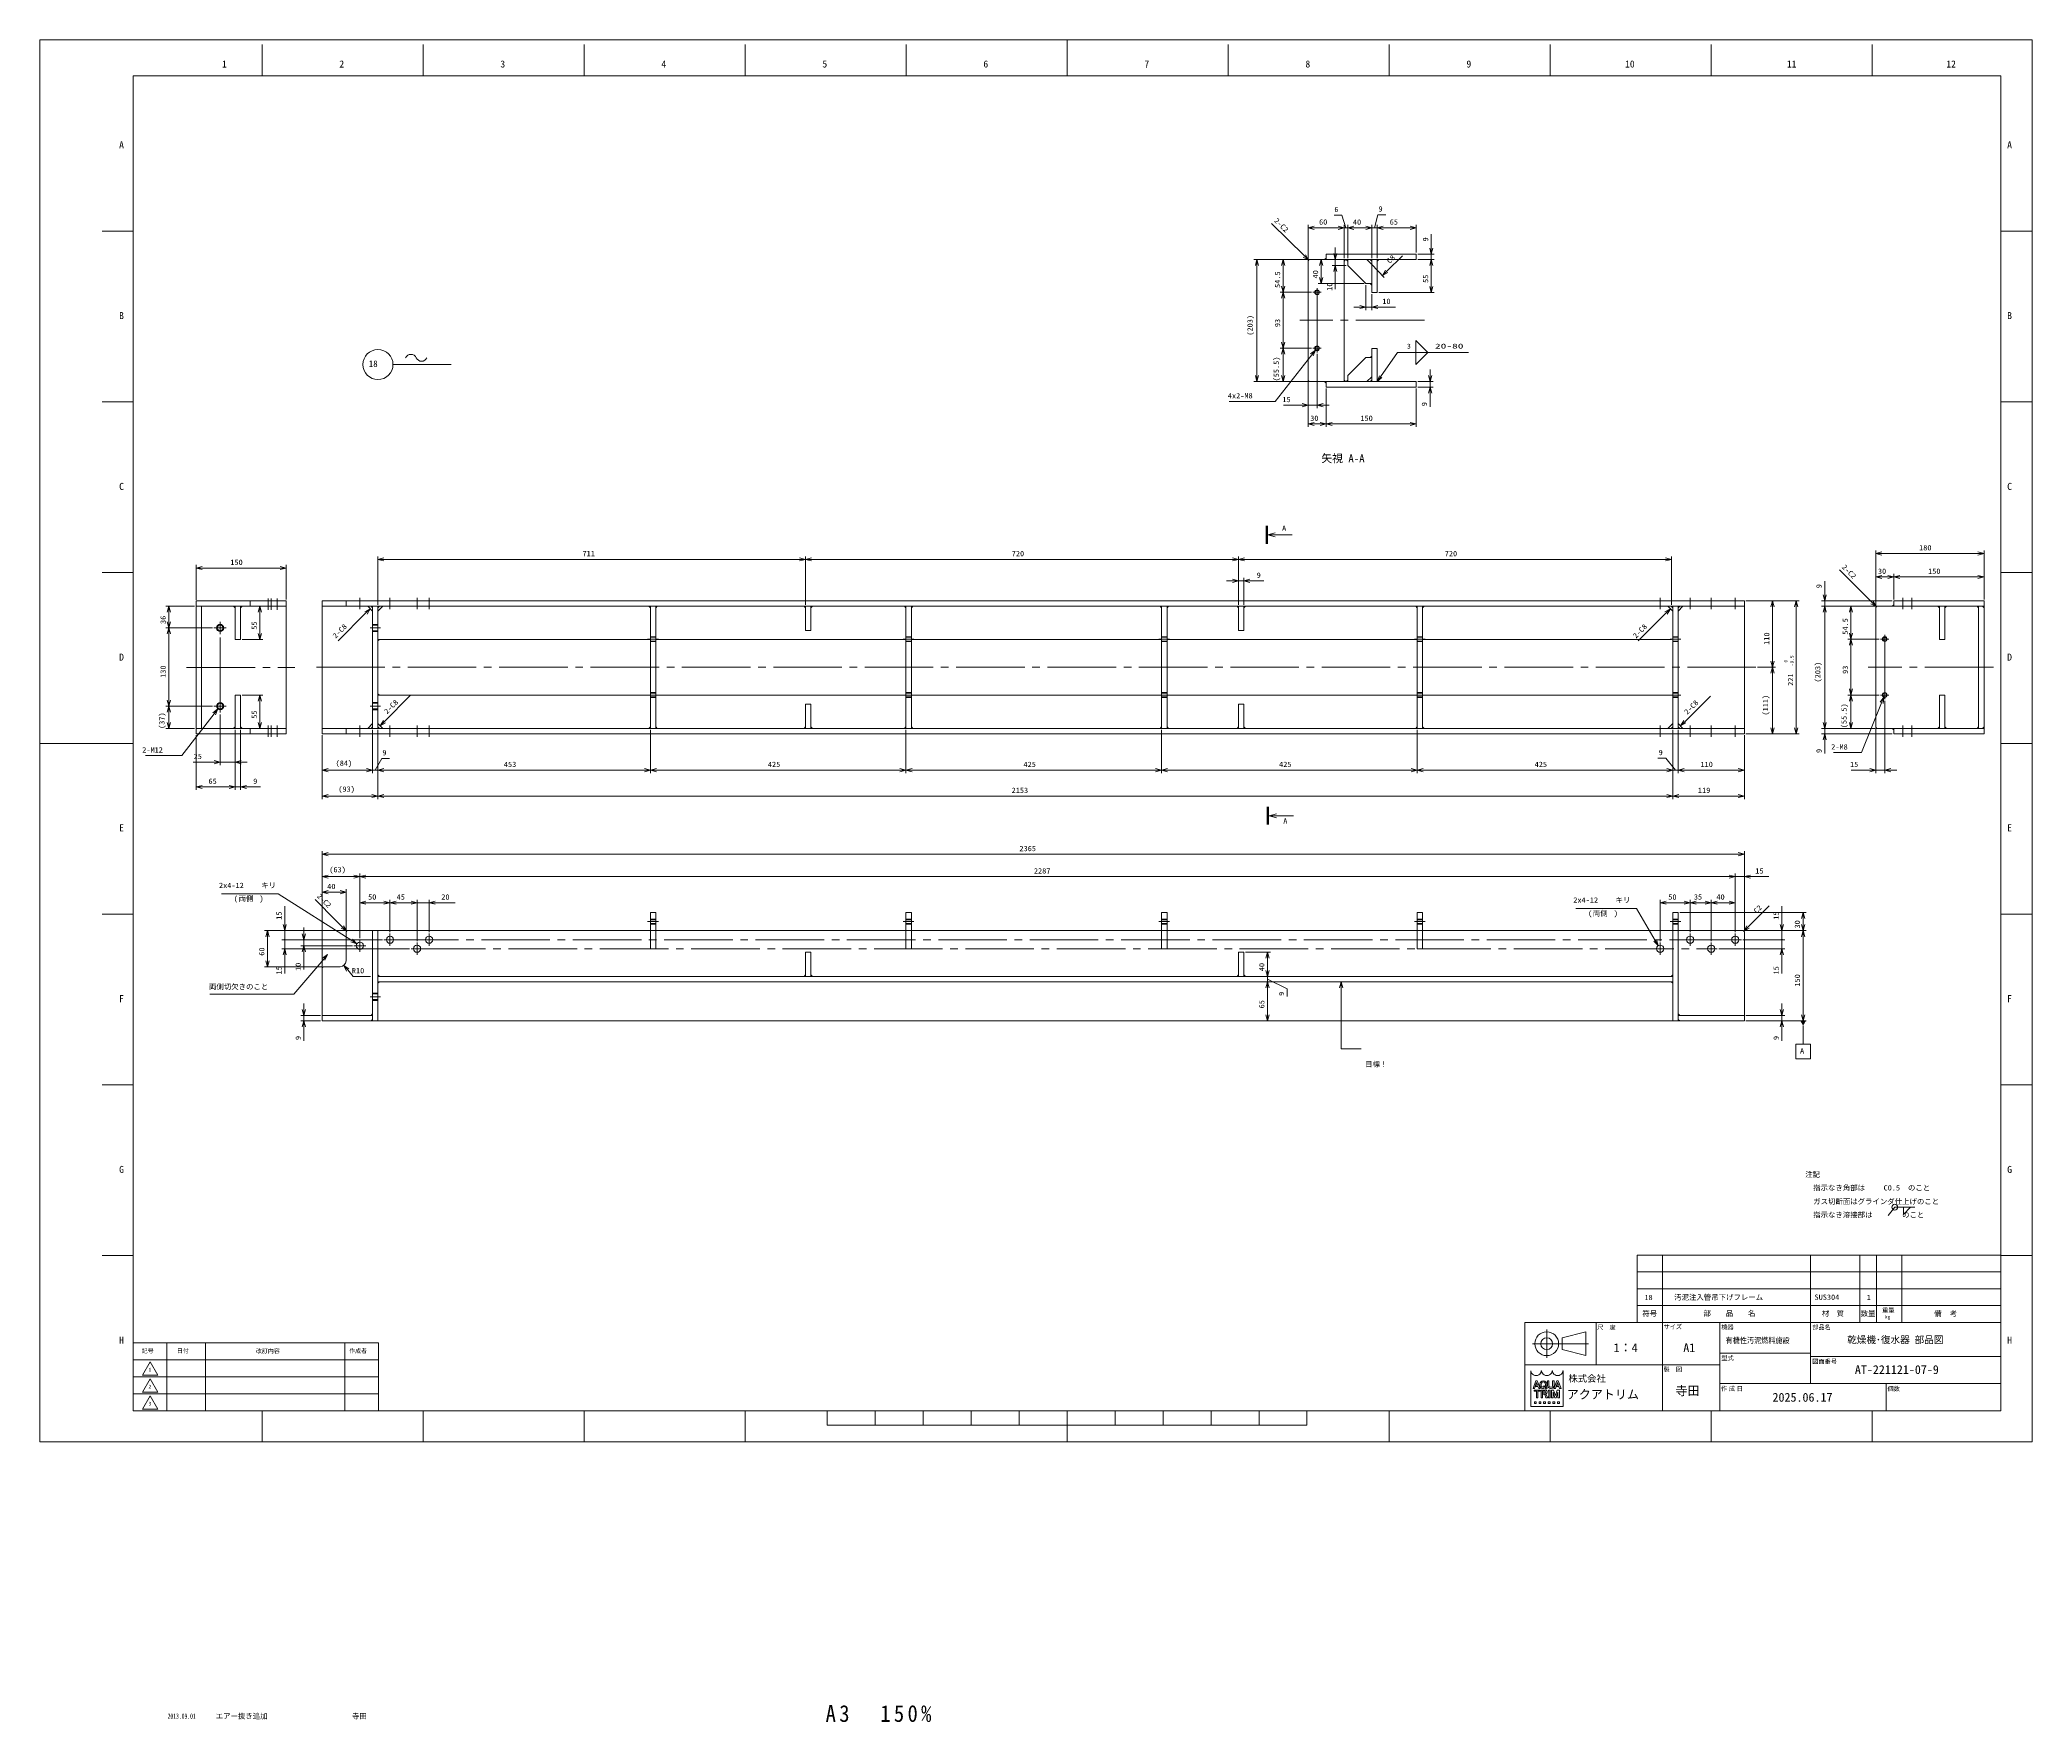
# Model space of a CAD drawing. Units: millimetres at full size. Extents: x -1656 to 1656, y -1622 to 1175.
import ezdxf
from ezdxf.enums import TextEntityAlignment as Align

# ---------------------------------------------------------------- set-up
doc = ezdxf.new("R2010")
doc.units = ezdxf.units.MM
doc.header["$LTSCALE"] = 12.6647
doc.linetypes.add('CHAIN2', pattern=[12, 9, -1, 1, -1])
for name, color, linetype, lineweight in [('0-0_90_FRAME', 2, 'Continuous', 9), ('0-1_91_BLANK', 6, 'Continuous', 9), ('0-2_08_DIM', 3, 'Continuous', 9), ('0-3_0', 134, 'Continuous', 9), ('0-4_04_HIDDEN', 7, 'Continuous', 9), ('0-5_05_CENTER', 2, 'CHAIN2', 9)]:
    doc.layers.add(name, color=color, linetype=linetype, lineweight=lineweight)
doc.layers.add('0-6_07_TEXT', color=3, linetype='Continuous')
doc.layers.add('0-8', color=7, linetype='Continuous')
doc.styles.add('ＭＳ ゴシック', font='')
doc.styles.add('ＭＳ Ｐゴシック', font='')
doc.styles.get('ＭＳ ゴシック').set_extended_font_data('MS Gothic')
doc.styles.get('ＭＳ Ｐゴシック').set_extended_font_data('MS PGothic')

# ---------------------------------------------------------------- blocks, each defined once
blk = doc.blocks.new('p1ba05')
at = {"layer": '0-2_08_DIM'}
for centre, start, end in [((-2.954, 0.285), 24.22764, 155.57578), ((0, 1.621), 204.22764, 335.57578)]:
    blk.add_arc(centre, 1.621, start, end, dxfattribs=at)
blk = doc.blocks.new('M8Tz_1')
at = {"layer": '0-3_0'}
for radius in [4, 3.25]:
    blk.add_circle((0, 0), radius, dxfattribs=at)
at = {"layer": '0-5_05_CENTER'}
for p, q in [((6.92, 0), (-6.92, 0)), ((0, -6.92), (0, 6.92))]:
    blk.add_line(p, q, dxfattribs=at)
blk = doc.blocks.new('M12Tz_1')
at = {"layer": '0-3_0'}
for radius in [6, 4.75]:
    blk.add_circle((0, 0), radius, dxfattribs=at)
at = {"layer": '0-5_05_CENTER'}
for p, q in [((10.33, 0), (-10.33, 0)), ((0, -10.33), (0, 10.33))]:
    blk.add_line(p, q, dxfattribs=at)
blk = doc.blocks.new('seca02')
at = {"layer": '0-3_0'}
for q in [(3.5, 0.804), (3.5, -0.804), (10.635, 0)]:
    blk.add_line((0.5, 0), q, dxfattribs=at)
blk.add_solid([(-0.5, 3.763), (-0.5, -3.763), (0.5, 3.763), (0.5, -3.763)], dxfattribs=at)
blk = doc.blocks.new('Weld-line')
at = {"layer": '0-2_08_DIM'}
blk.add_line((0, 0), (1, 0), dxfattribs=at)
blk = doc.blocks.new('Weld10-a2')
at = {"layer": '0-2_08_DIM'}
blk.add_line((5, 0), (0, 0), dxfattribs=at)
blk.add_lwpolyline([(5, 0), (0, 5), (0, -5)], close=True, dxfattribs=at)
blk = doc.blocks.new('Jis_w20241014143032')
at = {"layer": '0-2_08_DIM'}
for name, p, xscale, yscale in [('Weld-line', (0, 0), 118, 118), ('Weld10-a2', (30, 0), 4, 4)]:
    blk.add_blockref(name, p, dxfattribs=dict(at, xscale=xscale, yscale=yscale))
at = {"layer": '0-2_08_DIM', "style": 'ＭＳ ゴシック'}
for s, height, width, p in [('3', 8.21, 1.2, (15.28, 4)), ('20-80', 8.211, 1.7, (62, 4))]:
    blk.add_text(s, height=height, dxfattribs=dict(at, width=width)).set_placement(p, align=Align.BOTTOM_LEFT)
blk = doc.blocks.new('Weld10-s5')
at = {"layer": '0-2_08_DIM'}
blk.add_circle((0, 0), 2, dxfattribs=at)
blk = doc.blocks.new('Weld10-a1')
at = {"layer": '0-2_08_DIM'}
blk.add_lwpolyline([(5, 0), (0, 5), (0, 0)], close=True, dxfattribs=at)
blk = doc.blocks.new('Jis_w20130906110600')
at = {"layer": '0-2_08_DIM'}
blk.add_line((-4.631, -5.765), (0, 0), dxfattribs=at)
blk.add_blockref('Weld10-s5', (0, 0), dxfattribs=at)
at = {"layer": '0-2_08_DIM', "xscale": 14, "yscale": 14}
blk.add_blockref('Weld-line', (0, 0), dxfattribs=at)
at = {"layer": '0-2_08_DIM', "xscale": -1, "rotation": 180}
blk.add_blockref('Weld10-a1', (6, 0), dxfattribs=at)
blk = doc.blocks.new('AM_BALLOON1')
at = {"layer": '0-2_08_DIM'}
blk.add_circle((0, 0), 5, dxfattribs=at)
blk = doc.blocks.new('_Open30')
at = {"layer": '0-2_08_DIM'}
blk.add_line((0, 0), (-1, 0), dxfattribs=at)
blk.add_lwpolyline([(-1, 0.268), (0, 0), (-1, -0.268)], dxfattribs=at)
blk = doc.blocks.new('_DotSmall')
at = {"layer": '0-2_08_DIM'}
for start, end in [(0, 180), (180, 0)]:
    blk.add_arc((0, 0), 0.0625, start, end, dxfattribs=at)
blk = doc.blocks.new('AM_DATUM')
at = {"layer": '0-2_08_DIM'}
blk.add_lwpolyline([(3, -3), (-3, -3), (-3, 3), (3, 3)], close=True, dxfattribs=at)
blk = doc.blocks.new('_DatumFilled')
at = {"layer": '0-2_08_DIM'}
blk.add_solid([(0, -0.577), (0, 0.577), (-1, 0)], dxfattribs=at)

msp = doc.modelspace()

# ---------------------------------------------------------------- linework, layer by layer
at = {"layer": '0-0_90_FRAME'}
for p, q in [((-1286.9, 1115.59), (-1286.9, 1167.44)), ((-1019.17, 1115.59), (-1019.17, 1167.44)), ((-751.44, 1115.59), (-751.44, 1167.44)), ((-483.7, 1115.59), (-483.7, 1167.44)), ((-215.97, 1115.59), (-215.97, 1167.44)), ((319.5, 1115.59), (319.5, 1167.44)), ((587.24, 1115.59), (587.24, 1167.44)), ((854.97, 1115.59), (854.97, 1167.44)), ((1122.71, 1115.59), (1122.71, 1167.44)), ((1390.44, 1115.59), (1390.44, 1167.44)), ((-1501.02, 857.45), (-1552.87, 857.45)), ((1656.41, 857.45), (1604.56, 857.45)), ((-1501.02, 573.46), (-1552.87, 573.46)), ((1656.41, 573.46), (1604.56, 573.46)), ((-1501.02, 289.47), (-1552.87, 289.47)), ((1656.41, 289.47), (1604.56, 289.47)), ((-1501.02, -278.51), (-1552.87, -278.51)), ((1656.41, -278.51), (1604.56, -278.51)), ((-1501.02, -562.5), (-1552.87, -562.5)), ((1656.41, -562.5), (1604.56, -562.5)), ((-1501.02, -846.49), (-1552.87, -846.49)), ((999.67, -845.54), (999.67, -957.54)), ((999.67, -845.54), (1604.56, -845.54)), ((1041.67, -845.54), (1041.67, -957.54)), ((1288.03, -845.54), (1288.03, -957.54)), ((1369.81, -845.54), (1369.81, -957.54)), ((1397.81, -845.54), (1397.81, -957.54)), ((1439.81, -845.54), (1439.81, -957.54)), ((1656.41, -846.49), (1604.56, -846.49)), ((999.67, -873.54), (1604.56, -873.54)), ((999.67, -901.54), (1604.56, -901.54)), ((999.67, -929.54), (1604.56, -929.54)), ((828.74, -1067.35), (832.33, -1057.27)), ((831.27, -1054.55), (833.39, -1054.55)), ((834.02, -1062.03), (832.33, -1057.27)), ((838.22, -1067.29), (833.39, -1054.55)), ((850.64, -1062.18), (850.64, -1054.55)), ((852.95, -1054.55), (850.64, -1054.55)), ((852.95, -1061.72), (852.95, -1054.55)), ((861.4, -1062.18), (861.4, -1054.55)), ((863.57, -1067.35), (867.16, -1057.27)), ((866.1, -1054.55), (868.22, -1054.55)), ((868.86, -1062.03), (867.16, -1057.27)), ((873.05, -1067.29), (868.22, -1054.55)), ((826.44, -1067.35), (826.44, -1067.29)), ((826.44, -1067.35), (828.74, -1067.35)), ((828.1, -1069.92), (838.6, -1069.92)), ((828.1, -1069.92), (828.1, -1071.71)), ((828.1, -1071.71), (831.94, -1071.71)), ((828.74, -1089.43), (828.74, -1092.5)), ((829.99, -1063.98), (830.68, -1062.03)), ((829.99, -1063.98), (834.72, -1063.98)), ((830.68, -1062.03), (834.02, -1062.03)), ((832.2, -1082.72), (832.2, -1071.96)), ((832.2, -1082.72), (834.5, -1082.72)), ((834.5, -1082.72), (834.5, -1071.96)), ((834.76, -1071.71), (838.6, -1071.71)), ((836.42, -1089.43), (836.42, -1092.5)), ((837.67, -1060.18), (837.67, -1061.72)), ((838.22, -1067.35), (838.22, -1067.29)), ((838.6, -1069.92), (838.6, -1071.71)), ((839.81, -1060.33), (839.81, -1061.56)), ((840.06, -1069.92), (840.06, -1082.72)), ((840.06, -1069.92), (845.95, -1069.92)), ((842.37, -1071.71), (846.26, -1071.71)), ((842.44, -1076.65), (842.44, -1074.86)), ((842.44, -1074.86), (846.26, -1074.86)), ((842.44, -1076.65), (844.96, -1076.65)), ((844.06, -1063.96), (845.2, -1062.75)), ((844.06, -1063.96), (845.11, -1064.98)), ((844.11, -1089.43), (844.11, -1092.5)), ((845.2, -1062.75), (849.94, -1066.66)), ((845.91, -1077.3), (847.86, -1082.72)), ((846.56, -1063.82), (848.21, -1065.18)), ((846.68, -1066.5), (848.46, -1068.24)), ((847.32, -1060.33), (847.32, -1061.56)), ((847.86, -1082.72), (850.34, -1082.72)), ((848.14, -1077.22), (850.34, -1082.62)), ((848.46, -1068.24), (849.94, -1066.66)), ((849.46, -1060.18), (849.46, -1061.72)), ((850.34, -1082.62), (850.34, -1082.72)), ((851.79, -1089.43), (851.79, -1092.5)), ((852.29, -1069.92), (855.1, -1069.92)), ((852.29, -1069.92), (852.29, -1071.71)), ((852.29, -1082.72), (852.29, -1080.93)), ((852.54, -1080.67), (852.54, -1071.96)), ((854.85, -1080.67), (854.85, -1071.96)), ((855.1, -1069.92), (855.1, -1071.71)), ((856.4, -1067.35), (855.64, -1067.35)), ((857.41, -1069.92), (860.76, -1069.92)), ((859.48, -1089.43), (859.48, -1092.5)), ((862.66, -1082.72), (859.71, -1073.76)), ((863.82, -1079.22), (860.76, -1069.92)), ((861.27, -1067.35), (861.27, -1067.29)), ((861.27, -1067.35), (863.57, -1067.35)), ((862.66, -1082.72), (864.97, -1082.72)), ((863.82, -1079.22), (866.87, -1069.92)), ((864.82, -1063.98), (865.52, -1062.03)), ((864.82, -1063.98), (869.55, -1063.98)), ((864.97, -1082.72), (867.92, -1073.76)), ((865.52, -1062.03), (868.86, -1062.03)), ((870.22, -1069.92), (866.87, -1069.92)), ((870.24, -1089.43), (870.24, -1092.5)), ((873.05, -1067.35), (873.05, -1067.29)), ((-1286.9, -1156.24), (-1286.9, -1104.63)), ((-1019.17, -1156.24), (-1019.17, -1104.63)), ((-751.44, -1156.24), (-751.44, -1104.63)), ((-483.7, -1156.24), (-483.7, -1104.63)), ((587.24, -1156.24), (587.24, -1104.63)), ((854.97, -1156.24), (854.97, -1104.63)), ((1122.71, -1156.24), (1122.71, -1104.63)), ((1390.44, -1156.24), (1390.44, -1104.63))]:
    msp.add_line(p, q, dxfattribs=at)
at = {"layer": '0-0_90_FRAME', "color": 6}
for p, q in [((51.77, 1175.44), (51.77, 1115.59)), ((-1656.41, 5.48), (-1501.02, 5.48)), ((1656.41, 5.48), (1604.56, 5.48)), ((-347.06, -1128.56), (-347.06, -1104.63)), ((-267.3, -1128.56), (-267.3, -1104.63)), ((-187.53, -1128.56), (-187.53, -1104.63)), ((-107.76, -1128.56), (-107.76, -1104.63)), ((-28, -1128.56), (-28, -1104.63)), ((51.77, -1156.24), (51.77, -1104.63)), ((131.53, -1128.56), (131.53, -1104.63)), ((211.3, -1128.56), (211.3, -1104.63)), ((291.07, -1128.56), (291.07, -1104.63)), ((370.83, -1128.56), (370.83, -1104.63)), ((450.6, -1128.56), (450.6, -1104.63)), ((-347.06, -1128.56), (450.6, -1128.56))]:
    msp.add_line(p, q, dxfattribs=at)
at = {"layer": '0-0_90_FRAME', "color": 134}
for p, q in [((931.36, -1028.26), (931.36, -957.54)), ((999.67, -957.54), (1604.56, -957.54)), ((1041.67, -1104.63), (1041.67, -957.54)), ((1136.99, -1104.63), (1136.99, -957.54)), ((1288.03, -957.54), (1288.03, -1059.37)), ((-1445.02, -1104.63), (-1445.02, -991.48)), ((-1381.02, -1104.63), (-1381.02, -991.48)), ((-1149.02, -1104.63), (-1149.02, -991.48)), ((825.43, -992.9), (918.49, -992.9)), ((849.19, -1016.66), (849.19, -969.14)), ((-1501.02, -1019.77), (-1093.02, -1019.77)), ((1136.99, -1008.46), (1288.03, -1008.46)), ((1288.03, -1014.11), (1604.56, -1014.11)), ((-1501.02, -1048.06), (-1093.02, -1048.06)), ((1136.99, -1028.26), (812.56, -1028.26)), ((1136.99, -1059.37), (1604.56, -1059.37)), ((1413.53, -1059.37), (1413.53, -1104.63)), ((-1501.02, -1076.34), (-1093.02, -1076.34))]:
    msp.add_line(p, q, dxfattribs=at)
at = {"layer": '0-0_90_FRAME', "color": 6}
msp.add_lwpolyline([(-1501.02, -1104.63), (1604.56, -1104.63), (1604.56, 1115.59), (-1501.02, 1115.59)], close=True, dxfattribs=at)
at = {"layer": '0-0_90_FRAME', "color": 134}
for points in [[(812.56, -1104.63), (1604.56, -1104.63), (1604.56, -957.54), (812.56, -957.54)], [(-1501.02, -1104.63), (-1093.02, -1104.63), (-1093.02, -991.48), (-1501.02, -991.48)], [(874.93, -983), (914.53, -973.1), (914.53, -1012.7), (874.93, -1002.8)], [(-1485.75, -1045.05), (-1473.02, -1023), (-1460.29, -1045.05)], [(-1485.75, -1073.34), (-1473.02, -1051.29), (-1460.29, -1073.34)], [(-1485.75, -1101.62), (-1473.02, -1079.58), (-1460.29, -1101.62)]]:
    msp.add_lwpolyline(points, close=True, dxfattribs=at)
at = {"layer": '0-0_90_FRAME'}
for points in [[(876.38, -1037.94), (876.38, -1097.12), (822.59, -1097.12), (822.59, -1037.94)], [(826.44, -1067.35), (826.44, -1067.29), (831.27, -1054.55)], [(859.09, -1061.72), (859.09, -1054.55), (861.4, -1054.55)], [(861.27, -1067.35), (861.27, -1067.29), (866.1, -1054.55)], [(828.74, -1089.43), (831.81, -1089.43), (831.81, -1092.5), (828.74, -1092.5)], [(838.22, -1067.35), (835.92, -1067.35), (834.72, -1063.98)], [(836.42, -1089.43), (839.5, -1089.43), (839.5, -1092.5), (836.42, -1092.5)], [(840.06, -1082.72), (842.37, -1082.72), (842.37, -1071.71)], [(844.11, -1089.43), (847.18, -1089.43), (847.18, -1092.5), (844.11, -1092.5)], [(851.79, -1089.43), (854.87, -1089.43), (854.87, -1092.5), (851.79, -1092.5)], [(852.29, -1082.72), (855.1, -1082.72), (855.1, -1080.93)], [(857.41, -1069.92), (857.41, -1082.72), (859.72, -1082.72), (859.71, -1073.76)], [(859.48, -1089.43), (862.55, -1089.43), (862.55, -1092.5), (859.48, -1092.5)], [(870.24, -1089.43), (867.16, -1089.43), (867.16, -1092.5), (870.24, -1092.5)], [(867.92, -1073.76), (867.92, -1082.72), (870.22, -1082.72), (870.22, -1069.92)], [(873.05, -1067.35), (870.75, -1067.35), (869.55, -1063.98)]]:
    msp.add_lwpolyline(points, dxfattribs=at)
at = {"layer": '0-0_90_FRAME', "color": 134}
for radius in [19.8, 9.9]:
    msp.add_circle((849.19, -992.9), radius, dxfattribs=at)
at = {"layer": '0-0_90_FRAME'}
for centre, radius, start, end in [((822.59, -1038.2), 0.256, 0, 90), ((840.52, -1038.2), 0.256, 0, 180), ((840.52, -1038.2), 0.256, 0, 90), ((858.45, -1038.2), 0.256, 0, 180), ((876.38, -1038.2), 0.256, 90, 180), ((831.94, -1071.96), 0.256, 0, 90), ((834.76, -1071.96), 0.256, 90, 180), ((844.96, -1077.68), 1.02, 21.9283, 90), ((846.2, -1073.28), 1.58, 271.99706, 88.00294), ((846.59, -1077.85), 1.68, 22.27295, 58.55311), ((856.06, -1061.95), 5.42, 182.45003, 265.55526), ((852.29, -1071.96), 0.256, 0, 90), ((852.29, -1080.67), 0.256, 270, 0), ((857.52, -1061.78), 4.57, 179.25279, 218.96457), ((856.02, -1060.92), 4.26, 241.15773, 298.84227), ((855.1, -1071.96), 0.256, 90, 180), ((855.1, -1080.67), 0.256, 180, 270), ((855.98, -1061.95), 5.42, 274.44474, 357.54997), ((854.52, -1061.78), 4.57, 321.03543, 0.74721)]:
    msp.add_arc(centre, radius, start, end, dxfattribs=at)
for centre, major_axis, ratio, start_param, end_param in [((831.56, -1038.2), (-8.71, 0), 0.882353, 6.2831853, 9.424778), ((843.56, -1060.18), (-5.89, 0), 0.956522, 3.1415927, 6.2831853), ((843.56, -1060.33), (3.76, 0), 0.994718, 6.2831853, 9.424778), ((849.49, -1038.2), (-8.71, 0), 0.882353, 6.2831853, 9.424778), ((867.42, -1038.2), (-8.71, 0), 0.882353, 6.2831853, 9.424778), ((843.56, -1061.72), (-5.89, 0), 0.956522, 6.2831853, 8.4104559), ((843.56, -1061.57), (3.76, 0), 0.995036, 3.1415927, 5.1354926), ((845.95, -1073.28), (-4.13, 0), 0.81482, 1.9440695, 4.712389), ((843.56, -1061.57), (3.76, 0), 0.995036, 5.6366671, 6.2831853), ((843.56, -1061.72), (-5.89, 0), 0.956522, 2.4802046, 3.1415927)]:
    msp.add_ellipse(centre, major_axis=major_axis, ratio=ratio, start_param=start_param, end_param=end_param, dxfattribs=at)
at = {"layer": '0-1_91_BLANK'}
msp.add_lwpolyline([(-1656.41, -1156.24), (1656.41, -1156.24), (1656.41, 1175.44), (-1656.41, 1175.44)], close=True, dxfattribs=at)
at = {"layer": '0-2_08_DIM'}
for p, q in [((446.26, 816.13), (391.85, 869.92)), ((452.37, 810.6), (452.37, 867.94)), ((502.37, 862.94), (462.37, 862.94)), ((502.37, 862.94), (492.37, 862.94)), ((512.37, 812.6), (512.37, 867.94)), ((512.37, 812.6), (512.37, 867.94)), ((512.37, 862.94), (518.37, 862.94)), ((518.37, 812.6), (518.37, 867.94)), ((518.37, 812.6), (518.37, 867.94)), ((548.37, 862.94), (528.37, 862.94)), ((528.37, 862.94), (538.37, 862.94)), ((548.37, 862.94), (538.37, 862.94)), ((558.37, 812.6), (558.37, 867.94)), ((558.37, 812.6), (558.37, 867.94)), ((558.37, 862.94), (567.37, 862.94)), ((567.37, 812.6), (567.37, 867.94)), ((567.37, 812.6), (567.37, 867.94)), ((577.37, 862.94), (587.37, 862.94)), ((577.37, 862.94), (622.37, 862.94)), ((632.37, 821.6), (632.37, 867.94)), ((497.73, 820.1), (497.73, 830.1)), ((657.32, 829.1), (657.32, 852.1)), ((451.87, 810.1), (362.41, 810.1)), ((367.41, 617.1), (367.41, 800.1)), ((451.87, 810.1), (406.12, 810.1)), ((411.12, 765.6), (411.12, 800.1)), ((509.87, 810.1), (469.25, 810.1)), ((474.25, 780.1), (474.25, 800.1)), ((515.87, 810.1), (492.73, 810.1)), ((515.87, 800.1), (492.73, 800.1)), ((497.73, 810.1), (497.73, 800.1)), ((550.37, 810.1), (558.37, 802.1)), ((558.37, 802.1), (579.12, 780.34)), ((583.1, 790.5), (609.17, 816.03)), ((634.87, 819.1), (662.32, 819.1)), ((634.87, 810.1), (662.32, 810.1)), ((634.87, 810.1), (662.32, 810.1)), ((657.32, 810.1), (657.32, 819.1)), ((657.32, 800.1), (657.32, 765.1)), ((657.32, 800.1), (657.32, 790.1)), ((545.87, 770.1), (469.25, 770.1)), ((497.73, 790.1), (497.73, 760.6)), ((548.37, 767.6), (548.37, 726.09)), ((457.94, 755.6), (406.12, 755.6)), ((457.94, 755.6), (406.12, 755.6)), ((411.12, 672.6), (411.12, 745.6)), ((538.37, 731.09), (528.37, 731.09)), ((548.37, 731.09), (558.37, 731.09)), ((558.37, 752.6), (558.37, 726.09)), ((568.37, 731.09), (597.87, 731.09)), ((569.87, 755.1), (662.32, 755.1)), ((457.94, 662.6), (406.12, 662.6)), ((457.94, 662.6), (406.12, 662.6)), ((-1069.19, 635.46), (-972.25, 635.46)), ((411.12, 652.6), (411.12, 617.1)), ((467.37, 653.17), (467.37, 562.75)), ((573.11, 615.28), (601.36, 655.5)), ((451.87, 607.1), (362.41, 607.1)), ((451.87, 607.1), (406.12, 607.1)), ((452.37, 607.6), (452.37, 562.75)), ((452.37, 606.6), (452.37, 531.61)), ((634.87, 607.1), (660.24, 607.1)), ((634.87, 598.1), (660.24, 598.1)), ((655.24, 617.1), (655.24, 627.1)), ((655.24, 607.1), (655.24, 598.1)), ((442.37, 567.75), (411.37, 567.75)), ((467.37, 567.75), (452.37, 567.75)), ((477.37, 567.75), (487.37, 567.75)), ((482.37, 595.6), (482.37, 531.61)), ((482.37, 595.6), (482.37, 531.61)), ((632.37, 595.6), (632.37, 531.61)), ((655.24, 588.1), (655.24, 565.1)), ((472.37, 536.61), (462.37, 536.61)), ((492.37, 536.61), (622.37, 536.61)), ((-1396.73, 243.89), (-1396.73, 302.1)), ((-1246.73, 244.89), (-1246.73, 302.1)), ((-1094.18, 235.89), (-1094.18, 316.5)), ((-393.18, 311.5), (-1084.18, 311.5)), ((-383.18, 235.89), (-383.18, 316.5)), ((-383.18, 235.89), (-383.18, 316.5)), ((326.83, 311.5), (-373.18, 311.5)), ((336.83, 235.89), (336.83, 316.5)), ((336.83, 235.89), (336.83, 316.5)), ((346.83, 311.5), (1046.83, 311.5)), ((1056.83, 235.89), (1056.83, 316.5)), ((1396.35, 233.89), (1396.35, 326.3)), ((1406.35, 321.3), (1566.35, 321.3)), ((1576.35, 245.89), (1576.35, 326.3)), ((-1256.73, 297.1), (-1386.73, 297.1)), ((326.83, 275.59), (316.83, 275.59)), ((336.83, 235.89), (336.83, 280.59)), ((336.83, 275.59), (345.83, 275.59)), ((345.83, 235.89), (345.83, 280.59)), ((355.83, 275.59), (378.83, 275.59)), ((1311.4, 252.39), (1311.4, 275.39)), ((1390.28, 239.46), (1335.93, 293.81)), ((1396.35, 233.89), (1396.35, 287.2)), ((1416.35, 282.2), (1406.35, 282.2)), ((1426.35, 244.89), (1426.35, 287.2)), ((1426.35, 244.89), (1426.35, 287.2)), ((1436.35, 282.2), (1566.35, 282.2)), ((1576.35, 244.89), (1576.35, 287.2)), ((-1399.23, 233.39), (-1446.97, 233.39)), ((-1292.97, 233.39), (-1285.47, 233.39)), ((1180.33, 242.39), (1229.48, 242.39)), ((1180.33, 242.39), (1269.15, 242.39)), ((1224.48, 142.39), (1224.48, 232.39)), ((1264.15, 232.39), (1264.15, 31.39)), ((1423.85, 242.39), (1306.4, 242.39)), ((1395.85, 233.39), (1306.4, 233.39)), ((1395.85, 233.39), (1306.4, 233.39)), ((1311.4, 233.39), (1311.4, 242.39)), ((1395.85, 233.39), (1350.1, 233.39)), ((-1441.97, 207.39), (-1441.97, 223.39)), ((-1290.47, 188.39), (-1290.47, 223.39)), ((-1114.25, 222.32), (-1160.59, 175.97)), ((1047.76, 222.32), (1001.41, 175.97)), ((1311.4, 40.39), (1311.4, 223.39)), ((1311.4, 223.39), (1311.4, 213.39)), ((1355.1, 188.89), (1355.1, 223.39)), ((-1369.56, 197.39), (-1446.97, 197.39)), ((-1369.56, 197.39), (-1446.97, 197.39)), ((-1441.97, 187.39), (-1441.97, 77.39)), ((-1320.23, 178.39), (-1285.47, 178.39)), ((1401.93, 178.89), (1350.1, 178.89)), ((1401.93, 178.89), (1350.1, 178.89)), ((1355.1, 95.89), (1355.1, 168.89)), ((1199.54, 132.39), (1229.48, 132.39)), ((1199.54, 132.39), (1229.48, 132.39)), ((1224.48, 122.39), (1224.48, 31.39)), ((-1369.56, 67.39), (-1446.97, 67.39)), ((-1369.56, 67.39), (-1446.97, 67.39)), ((-1320.23, 85.39), (-1285.47, 85.39)), ((-1290.47, 75.39), (-1290.47, 40.39)), ((-1083.33, 41.68), (-1040.75, 85.19)), ((1078.9, 41.46), (1121.45, 84.01)), ((1401.93, 85.89), (1350.1, 85.89)), ((1401.93, 85.89), (1350.1, 85.89)), ((1355.1, 75.89), (1355.1, 40.39)), ((1411.35, 76.46), (1411.35, -43.96)), ((-1441.97, 57.39), (-1441.97, 40.39)), ((-1356.73, 53.55), (-1356.73, -30.8)), ((1311.4, 40.39), (1311.4, 50.39)), ((-1399.23, 30.39), (-1446.97, 30.39)), ((-1396.73, 18.89), (-1396.73, -72.01)), ((-1331.73, 27.89), (-1331.73, -30.8)), ((-1331.73, 27.89), (-1331.73, -72.01)), ((-1331.73, 27.89), (-1331.73, -72.01)), ((-1322.73, 27.89), (-1322.73, -72.01)), ((-1292.97, 30.39), (-1285.47, 30.39)), ((-1187.18, 18.89), (-1187.18, -87.08)), ((-1187.18, 18.89), (-1187.18, -43.96)), ((-1103.18, 27.89), (-1103.18, -43.96)), ((-1103.18, 27.89), (-1103.18, -43.96)), ((-1094.18, 27.89), (-1094.18, -43.96)), ((-1094.18, 27.89), (-1094.18, -43.96)), ((-1094.18, 27.89), (-1094.18, -87.08)), ((-1094.18, 27.89), (-1094.18, -87.08)), ((-641.18, 27.89), (-641.18, -43.96)), ((-641.18, 27.89), (-641.18, -43.96)), ((-216.18, 27.89), (-216.18, -43.96)), ((-216.18, 27.89), (-216.18, -43.96)), ((208.83, 27.89), (208.83, -43.96)), ((208.83, 27.89), (208.83, -43.96)), ((633.83, 27.89), (633.83, -43.96)), ((633.83, 27.89), (633.83, -43.96)), ((1058.83, 27.89), (1058.83, -43.96)), ((1058.83, 27.89), (1058.83, -43.96)), ((1058.83, 27.89), (1058.83, -87.08)), ((1058.83, 27.89), (1058.83, -87.08)), ((1067.83, 27.89), (1067.83, -43.96)), ((1067.83, 27.89), (1067.83, -43.96)), ((1177.83, 18.89), (1177.83, -43.96)), ((1177.83, 18.89), (1177.83, -87.08)), ((1180.33, 21.39), (1229.48, 21.39)), ((1180.33, 21.39), (1269.15, 21.39)), ((1395.85, 30.39), (1306.4, 30.39)), ((1395.85, 30.39), (1306.4, 30.39)), ((1423.85, 21.39), (1306.4, 21.39)), ((1311.4, 30.39), (1311.4, 21.39)), ((1311.4, 11.39), (1311.4, -11.61)), ((1395.85, 30.39), (1350.1, 30.39)), ((1396.35, 29.89), (1396.35, -43.96)), ((-1366.73, -25.8), (-1401.73, -25.8)), ((-1331.73, -25.8), (-1356.73, -25.8)), ((-1321.73, -25.8), (-1311.73, -25.8)), ((-1113.18, -38.96), (-1177.18, -38.96)), ((-1113.18, -38.96), (-1123.18, -38.96)), ((-1103.18, -38.96), (-1094.18, -38.96)), ((-651.18, -38.96), (-1084.18, -38.96)), ((-1084.18, -38.96), (-1074.18, -38.96)), ((-226.18, -38.96), (-631.18, -38.96)), ((198.83, -38.96), (-206.18, -38.96)), ((623.83, -38.96), (218.83, -38.96)), ((1048.83, -38.96), (643.83, -38.96)), ((1048.83, -38.96), (1038.83, -38.96)), ((1067.83, -38.96), (1058.83, -38.96)), ((1077.83, -38.96), (1087.83, -38.96)), ((1077.83, -38.96), (1167.83, -38.96)), ((1386.35, -38.96), (1355.35, -38.96)), ((1411.35, -38.96), (1396.35, -38.96)), ((1421.35, -38.96), (1431.35, -38.96)), ((-1341.73, -67.01), (-1386.73, -67.01)), ((-1341.73, -67.01), (-1351.73, -67.01)), ((-1331.73, -67.01), (-1322.73, -67.01)), ((-1312.73, -67.01), (-1289.73, -67.01)), ((-1104.18, -82.08), (-1177.18, -82.08)), ((1048.83, -82.08), (-1084.18, -82.08)), ((1068.83, -82.08), (1167.83, -82.08)), ((-1187.18, -365.52), (-1187.18, -173.98)), ((1167.83, -178.98), (-1177.18, -178.98)), ((1177.83, -305.52), (1177.83, -173.98)), ((-1187.18, -365.52), (-1187.18, -211.15)), ((-1134.18, -216.15), (-1177.18, -216.15)), ((-1124.18, -318.46), (-1124.18, -211.15)), ((-1124.18, -318.46), (-1124.18, -211.15)), ((-1114.18, -216.15), (1152.83, -216.15)), ((1152.83, -216.15), (1142.83, -216.15)), ((1162.83, -308.46), (1162.83, -211.15)), ((1162.83, -308.46), (1162.83, -211.15)), ((1162.83, -216.15), (1177.83, -216.15)), ((1177.83, -305.52), (1177.83, -211.15)), ((1187.83, -216.15), (1218.83, -216.15)), ((-1249.27, -296.02), (-1249.27, -265.02)), ((-1187.18, -365.52), (-1187.18, -237)), ((-1157.18, -242), (-1177.18, -242)), ((-1147.18, -305.52), (-1147.18, -237)), ((-1124.18, -318.46), (-1124.18, -254.53)), ((-1084.18, -259.53), (-1114.18, -259.53)), ((-1074.18, -308.46), (-1074.18, -254.53)), ((-1074.18, -308.46), (-1074.18, -254.53)), ((-1064.18, -259.53), (-1039.18, -259.53)), ((-1039.18, -259.53), (-1049.18, -259.53)), ((-1029.18, -323.46), (-1029.18, -254.53)), ((-1029.18, -323.46), (-1029.18, -254.53)), ((-1029.18, -259.53), (-1009.18, -259.53)), ((-1009.18, -308.46), (-1009.18, -254.53)), ((-999.18, -259.53), (-965.68, -259.53)), ((1037.83, -323.46), (1037.83, -254.53)), ((1047.83, -259.53), (1077.83, -259.53)), ((1087.83, -308.46), (1087.83, -254.53)), ((1087.83, -308.46), (1087.83, -254.53)), ((1097.83, -259.53), (1112.83, -259.53)), ((1122.83, -323.46), (1122.83, -254.53)), ((1122.83, -323.46), (1122.83, -254.53)), ((1132.83, -259.53), (1152.83, -259.53)), ((1162.83, -308.46), (1162.83, -254.53)), ((1183.9, -299.95), (1219.18, -264.67)), ((1240.15, -296.02), (1240.15, -265.02)), ((1070.33, -276.02), (1280.52, -276.02)), ((1275.52, -296.02), (1275.52, -286.02)), ((-1147.68, -306.02), (-1283.01, -306.02)), ((-1278.01, -316.02), (-1278.01, -356.02)), ((-1147.68, -306.02), (-1254.27, -306.02)), ((-1086.74, -321.02), (-1254.27, -321.02)), ((-1086.74, -321.02), (-1254.27, -321.02)), ((-1249.27, -321.02), (-1249.27, -306.02)), ((-1249.27, -321.02), (-1249.27, -311.02)), ((-1249.27, -321.02), (-1249.27, -331.02)), ((-1249.27, -321.02), (-1249.27, -336.02)), ((-1086.74, -321.02), (-1222.36, -321.02)), ((-1136.74, -331.02), (-1222.36, -331.02)), ((-1217.36, -311.02), (-1217.36, -301.02)), ((-1217.36, -321.02), (-1217.36, -331.02)), ((1175.39, -321.02), (1245.15, -321.02)), ((1175.39, -321.02), (1245.15, -321.02)), ((1178.33, -306.02), (1245.15, -306.02)), ((1178.33, -306.02), (1280.52, -306.02)), ((1178.33, -306.02), (1280.52, -306.02)), ((1240.15, -321.02), (1240.15, -306.02)), ((1240.15, -321.02), (1240.15, -311.02)), ((1240.15, -321.02), (1240.15, -331.02)), ((1240.15, -321.02), (1240.15, -336.02)), ((1275.52, -316.02), (1275.52, -446.02)), ((-1041.74, -336.02), (-1254.27, -336.02)), ((-1249.27, -346.02), (-1249.27, -377.02)), ((-1217.36, -341.02), (-1217.36, -370.52)), ((348.33, -342.02), (389.93, -342.02)), ((384.93, -352.02), (384.93, -372.02)), ((384.93, -372.02), (384.93, -362.02)), ((1135.39, -336.02), (1245.15, -336.02)), ((1240.15, -346.02), (1240.15, -377.02)), ((-1187.68, -366.02), (-1283.01, -366.02)), ((382.19, -382.02), (389.93, -382.02)), ((382.19, -382.02), (389.93, -382.02)), ((382.19, -391.02), (389.93, -391.02)), ((382.19, -391.02), (389.93, -391.02)), ((384.93, -391.02), (384.93, -382.02)), ((-1217.36, -437.02), (-1217.36, -427.02)), ((384.93, -401.02), (384.93, -446.02)), ((384.93, -401.02), (384.93, -411.02)), ((1240.15, -437.02), (1240.15, -427.02)), ((-1189.68, -447.02), (-1222.36, -447.02)), ((-1189.68, -456.02), (-1222.36, -456.02)), ((-1217.36, -447.02), (-1217.36, -456.02)), ((392.19, -456.02), (379.93, -456.02)), ((1180.33, -447.02), (1245.15, -447.02)), ((1180.33, -456.02), (1280.52, -456.02)), ((1180.33, -456.02), (1245.15, -456.02)), ((1240.15, -447.02), (1240.15, -456.02)), ((-1217.36, -466.02), (-1217.36, -489.02)), ((1240.15, -466.02), (1240.15, -489.02)), ((1275.58, -464.02), (1275.58, -495.01))]:
    msp.add_line(p, q, dxfattribs=at)
for points in [[(495.61, 883.91), (508.61, 883.91), (515.37, 862.94)], [(581.43, 884.69), (568.43, 884.69), (562.87, 862.94)], [(321.29, 574.1), (397.79, 574.1), (458.71, 651.59)], [(1325.96, -9.85), (1372.47, -9.85), (1406.08, 72.92)], [(-1480.76, -14.89), (-1420.26, -14.89), (-1366.51, 54.72)], [(-1074.92, -19.64), (-1087.92, -19.64), (-1098.68, -38.96)], [(1034.19, -19.24), (1047.19, -19.24), (1063.33, -38.96)], [(-1354.35, -244.82), (-1260.25, -244.82), (-1137.69, -322.46)], [(-1153.25, -299.95), (-1164.33, -288.87), (-1198.83, -254.37)], [(897.54, -269.27), (998.65, -269.27), (1029.73, -322.22)], [(-1184.38, -353.46), (-1234.29, -411.39), (-1373.9, -411.39)], [(-1106.64, -382.05), (-1135.64, -382.05), (-1144.43, -371.43)], [(417.65, -415.61), (417.65, -402.61), (384.93, -386.52)], [(507.5, -401.02), (507.5, -502.64), (540.48, -502.64)]]:
    msp.add_lwpolyline(points, dxfattribs=at)
at = {"layer": '0-3_0'}
for p, q in [((-1396.73, 233.39), (-1396.73, 30.39)), ((-1387.73, 233.39), (-1387.73, 30.39)), ((-1306.73, 242.39), (-1306.73, 233.39)), ((-1246.73, 30.39), (-1246.73, 233.39)), ((-1187.18, 233.39), (-1187.18, 30.39)), ((-1147.18, 242.39), (-1147.18, 233.39)), ((-1111.18, 233.39), (-1103.18, 225.39)), ((-1086.18, 233.39), (-1094.18, 225.39)), ((1050.83, 233.39), (1058.83, 225.39)), ((1075.83, 233.39), (1067.83, 225.39)), ((1177.83, 233.39), (1177.83, 30.39)), ((1396.35, 231.39), (1398.35, 233.39)), ((1398.35, 233.39), (1426.35, 233.39)), ((1396.35, 231.39), (1396.35, 32.39)), ((-641.18, 178.39), (-1094.18, 178.39)), ((-216.18, 178.39), (-632.18, 178.39)), ((208.83, 178.39), (-207.18, 178.39)), ((633.83, 178.39), (217.83, 178.39)), ((1056.83, 178.39), (642.83, 178.39)), ((-641.18, 85.39), (-1094.18, 85.39)), ((-216.18, 85.39), (-632.18, 85.39)), ((208.83, 85.39), (-207.18, 85.39)), ((633.83, 85.39), (217.83, 85.39)), ((1056.83, 85.39), (642.83, 85.39)), ((-1111.18, 30.39), (-1103.18, 38.39)), ((-1086.18, 30.39), (-1094.18, 38.39)), ((1050.83, 30.39), (1058.83, 38.39)), ((1075.83, 30.39), (1067.83, 38.39)), ((-1306.73, 30.39), (-1306.73, 21.39)), ((-1147.18, 30.39), (-1147.18, 21.39)), ((1398.35, 30.39), (1396.35, 32.39)), ((1426.35, 30.39), (1398.35, 30.39))]:
    msp.add_line(p, q, dxfattribs=at)
for points in [[(512.37, 607.1), (454.37, 607.1), (452.37, 609.1), (452.37, 808.1), (454.37, 810.1), (512.37, 810.1)], [(632.37, 810.1), (632.37, 819.1), (482.37, 819.1), (482.37, 810.1)], [(518.37, 810.1), (550.37, 810.1), (558.37, 802.1), (558.37, 770.1), (548.37, 770.1), (518.37, 800.1)], [(567.37, 755.1), (567.37, 810.1), (558.37, 810.1), (558.37, 755.1)], [(518.37, 607.1), (550.37, 607.1), (558.37, 615.1), (558.37, 647.1), (548.37, 647.1), (518.37, 617.1)], [(567.37, 662.1), (567.37, 607.1), (558.37, 607.1), (558.37, 662.1)], [(632.37, 598.1), (632.37, 607.1), (482.37, 607.1), (482.37, 598.1)], [(-1396.73, 242.39), (-1396.73, 233.39), (-1246.73, 233.39), (-1246.73, 242.39)], [(1177.83, 242.39), (1177.83, 233.39), (-1187.18, 233.39), (-1187.18, 242.39)], [(-1094.18, 233.39), (-1103.18, 233.39), (-1103.18, 30.39), (-1094.18, 30.39)], [(-641.18, 233.39), (-641.18, 30.39), (-632.18, 30.39), (-632.18, 233.39)], [(-374.18, 233.39), (-383.18, 233.39), (-383.18, 193.39), (-374.18, 193.39)], [(-216.18, 233.39), (-216.18, 30.39), (-207.18, 30.39), (-207.18, 233.39)], [(208.83, 233.39), (208.83, 30.39), (217.83, 30.39), (217.83, 233.39)], [(345.83, 233.39), (336.83, 233.39), (336.83, 193.39), (345.83, 193.39)], [(633.83, 233.39), (633.83, 30.39), (642.83, 30.39), (642.83, 233.39)], [(1058.83, 233.39), (1058.83, 30.39), (1067.83, 30.39), (1067.83, 233.39)], [(1576.35, 233.39), (1576.35, 242.39), (1426.35, 242.39), (1426.35, 233.39)], [(1576.35, 233.39), (1576.35, 30.39), (1567.35, 30.39), (1567.35, 233.39)], [(-374.18, 30.39), (-383.18, 30.39), (-383.18, 70.39), (-374.18, 70.39)], [(345.83, 30.39), (336.83, 30.39), (336.83, 70.39), (345.83, 70.39)], [(-1396.73, 30.39), (-1396.73, 21.39), (-1246.73, 21.39), (-1246.73, 30.39)], [(1177.83, 30.39), (1177.83, 21.39), (-1187.18, 21.39), (-1187.18, 30.39)], [(1576.35, 21.39), (1576.35, 30.39), (1426.35, 30.39), (1426.35, 21.39)], [(-632.18, -306.02), (-632.18, -276.02), (-641.18, -276.02), (-641.18, -306.02)], [(-207.18, -306.02), (-207.18, -276.02), (-216.18, -276.02), (-216.18, -306.02)], [(217.83, -306.02), (217.83, -276.02), (208.83, -276.02), (208.83, -306.02)], [(642.83, -306.02), (642.83, -276.02), (633.83, -276.02), (633.83, -306.02)], [(1067.83, -306.02), (1067.83, -276.02), (1058.83, -276.02), (1058.83, -306.02)]]:
    msp.add_lwpolyline(points, close=True, dxfattribs=at)
at = {"layer": '0-3_0', "color": 3}
for points in [[(482.37, 810.1), (479.87, 810.1), (482.37, 812.6)], [(512.37, 810.1), (514.87, 810.1), (512.37, 807.6)], [(518.37, 810.1), (515.87, 810.1), (518.37, 807.6)], [(558.37, 810.1), (555.87, 810.1), (558.37, 807.6)], [(567.37, 810.1), (569.87, 810.1), (567.37, 807.6)], [(558.37, 770.1), (555.87, 770.1), (558.37, 767.6)], [(558.37, 647.1), (555.87, 647.1), (558.37, 649.6)], [(482.37, 607.1), (479.87, 607.1), (482.37, 604.6)], [(512.37, 607.1), (514.87, 607.1), (512.37, 609.6)], [(518.37, 607.1), (515.87, 607.1), (518.37, 609.6)], [(558.37, 607.1), (555.87, 607.1), (558.37, 609.6)], [(567.37, 607.1), (569.87, 607.1), (567.37, 609.6)], [(-1331.73, 233.39), (-1334.23, 233.39), (-1331.73, 230.89)], [(-1322.73, 233.39), (-1320.23, 233.39), (-1322.73, 230.89)], [(-1103.18, 233.39), (-1103.18, 230.89), (-1105.68, 233.39)], [(-1094.18, 233.39), (-1094.18, 230.89), (-1091.68, 233.39)], [(-641.18, 233.39), (-641.18, 230.89), (-643.68, 233.39)], [(-632.18, 233.39), (-632.18, 230.89), (-629.68, 233.39)], [(-383.18, 233.39), (-383.18, 230.89), (-385.68, 233.39)], [(-374.18, 233.39), (-374.18, 230.89), (-371.68, 233.39)], [(-216.18, 233.39), (-216.18, 230.89), (-218.68, 233.39)], [(-207.18, 233.39), (-207.18, 230.89), (-204.68, 233.39)], [(208.83, 233.39), (208.83, 230.89), (206.33, 233.39)], [(217.83, 233.39), (217.83, 230.89), (220.33, 233.39)], [(336.83, 233.39), (336.83, 230.89), (334.33, 233.39)], [(345.83, 233.39), (345.83, 230.89), (348.33, 233.39)], [(633.83, 233.39), (633.83, 230.89), (631.33, 233.39)], [(642.83, 233.39), (642.83, 230.89), (645.33, 233.39)], [(1058.83, 233.39), (1058.83, 230.89), (1056.33, 233.39)], [(1067.83, 233.39), (1067.83, 230.89), (1070.33, 233.39)], [(1426.35, 233.39), (1423.85, 233.39), (1426.35, 235.89)], [(1502.35, 233.39), (1499.85, 233.39), (1502.35, 230.89)], [(1511.35, 233.39), (1513.85, 233.39), (1511.35, 230.89)], [(1567.35, 233.39), (1564.85, 233.39), (1567.35, 230.89)], [(1576.35, 233.39), (1573.85, 233.39), (1576.35, 230.89)], [(-1094.18, 178.39), (-1094.18, 175.89), (-1091.68, 178.39)], [(-1094.18, 85.39), (-1094.18, 87.89), (-1091.68, 85.39)], [(-1331.73, 30.39), (-1334.23, 30.39), (-1331.73, 32.89)], [(-1322.73, 30.39), (-1320.23, 30.39), (-1322.73, 32.89)], [(-1103.18, 30.39), (-1103.18, 32.89), (-1105.68, 30.39)], [(-1094.18, 30.39), (-1094.18, 32.89), (-1091.68, 30.39)], [(-641.18, 30.39), (-641.18, 32.89), (-643.68, 30.39)], [(-632.18, 30.39), (-632.18, 32.89), (-629.68, 30.39)], [(-383.18, 30.39), (-383.18, 32.89), (-385.68, 30.39)], [(-374.18, 30.39), (-374.18, 32.89), (-371.68, 30.39)], [(-216.18, 30.39), (-216.18, 32.89), (-218.68, 30.39)], [(-207.18, 30.39), (-207.18, 32.89), (-204.68, 30.39)], [(208.83, 30.39), (208.83, 32.89), (206.33, 30.39)], [(217.83, 30.39), (217.83, 32.89), (220.33, 30.39)], [(336.83, 30.39), (336.83, 32.89), (334.33, 30.39)], [(345.83, 30.39), (345.83, 32.89), (348.33, 30.39)], [(633.83, 30.39), (633.83, 32.89), (631.33, 30.39)], [(642.83, 30.39), (642.83, 32.89), (645.33, 30.39)], [(1058.83, 30.39), (1058.83, 32.89), (1056.33, 30.39)], [(1067.83, 30.39), (1067.83, 32.89), (1070.33, 30.39)], [(1426.35, 30.39), (1423.85, 30.39), (1426.35, 27.89)], [(1502.35, 30.39), (1499.85, 30.39), (1502.35, 32.89)], [(1511.35, 30.39), (1513.85, 30.39), (1511.35, 32.89)], [(1567.35, 30.39), (1564.85, 30.39), (1567.35, 32.89)], [(1576.35, 30.39), (1573.85, 30.39), (1576.35, 32.89)], [(-1094.18, -382.02), (-1094.18, -379.52), (-1091.68, -382.02)], [(-1094.18, -391.02), (-1094.18, -393.52), (-1091.68, -391.02)], [(-383.18, -382.02), (-383.18, -379.52), (-385.68, -382.02)], [(-374.18, -382.02), (-374.18, -379.52), (-371.68, -382.02)], [(336.83, -382.02), (336.83, -379.52), (334.33, -382.02)], [(345.83, -382.02), (345.83, -379.52), (348.33, -382.02)], [(1058.83, -382.02), (1058.83, -379.52), (1056.33, -382.02)], [(1058.83, -391.02), (1058.83, -393.52), (1056.33, -391.02)], [(-1103.18, -447.02), (-1103.18, -444.52), (-1105.68, -447.02)], [(-1103.18, -456.02), (-1103.18, -453.52), (-1105.68, -456.02)], [(1067.83, -447.02), (1067.83, -444.52), (1070.33, -447.02)], [(1067.83, -456.02), (1067.83, -453.52), (1070.33, -456.02)]]:
    msp.add_lwpolyline(points, close=True, dxfattribs=at)
at = {"layer": '0-3_0'}
for points in [[(1177.83, -351.02), (1177.83, -308.02), (1175.83, -306.02), (967.83, -306.02), (-1006.18, -306.02), (-1145.18, -306.02), (-1147.18, -308.02), (-1147.18, -356.02)], [(-1157.18, -366.02), (-1185.18, -366.02), (-1187.18, -368.02), (-1187.18, -456.02), (1177.83, -456.02), (1177.83, -351.02)]]:
    msp.add_lwpolyline(points, dxfattribs=at)
for centre in [(-1124.18, -331.02), (-1074.18, -321.02), (-1029.18, -336.02), (-1009.18, -321.02), (1037.83, -336.02), (1087.83, -321.02), (1122.83, -336.02), (1162.83, -321.02)]:
    msp.add_circle(centre, 6, dxfattribs=at)
msp.add_arc((-1157.18, -356.02), 10, 270, 0, dxfattribs=at)
at = {"layer": '0-4_04_HIDDEN'}
for p, q in [((-1103.18, 203.39), (-1094.18, 203.39)), ((-1103.18, 202.14), (-1094.18, 202.14)), ((-1103.18, 192.64), (-1094.18, 192.64)), ((-1103.18, 191.39), (-1094.18, 191.39)), ((-641.18, 182.89), (-632.18, 182.89)), ((-641.18, 182.14), (-632.18, 182.14)), ((-641.18, 175.64), (-632.18, 175.64)), ((-641.18, 174.89), (-632.18, 174.89)), ((-216.18, 182.89), (-207.18, 182.89)), ((-216.18, 182.14), (-207.18, 182.14)), ((-216.18, 175.64), (-207.18, 175.64)), ((-216.18, 174.89), (-207.18, 174.89)), ((208.83, 182.89), (217.83, 182.89)), ((208.83, 182.14), (217.83, 182.14)), ((208.83, 175.64), (217.83, 175.64)), ((208.83, 174.89), (217.83, 174.89)), ((633.83, 182.89), (642.83, 182.89)), ((633.83, 182.14), (642.83, 182.14)), ((633.83, 175.64), (642.83, 175.64)), ((633.83, 174.89), (642.83, 174.89)), ((1058.83, 182.89), (1067.83, 182.89)), ((1058.83, 182.14), (1067.83, 182.14)), ((1058.83, 175.64), (1067.83, 175.64)), ((1058.83, 174.89), (1067.83, 174.89)), ((-1103.18, 73.39), (-1094.18, 73.39)), ((-1103.18, 72.14), (-1094.18, 72.14)), ((-641.18, 89.89), (-632.18, 89.89)), ((-641.18, 89.14), (-632.18, 89.14)), ((-641.18, 82.64), (-632.18, 82.64)), ((-641.18, 81.89), (-632.18, 81.89)), ((-216.18, 89.89), (-207.18, 89.89)), ((-216.18, 89.14), (-207.18, 89.14)), ((-216.18, 82.64), (-207.18, 82.64)), ((-216.18, 81.89), (-207.18, 81.89)), ((208.83, 89.89), (217.83, 89.89)), ((208.83, 89.14), (217.83, 89.14)), ((208.83, 82.64), (217.83, 82.64)), ((208.83, 81.89), (217.83, 81.89)), ((633.83, 89.89), (642.83, 89.89)), ((633.83, 89.14), (642.83, 89.14)), ((633.83, 82.64), (642.83, 82.64)), ((633.83, 81.89), (642.83, 81.89)), ((1058.83, 89.89), (1067.83, 89.89)), ((1058.83, 89.14), (1067.83, 89.14)), ((1058.83, 82.64), (1067.83, 82.64)), ((1058.83, 81.89), (1067.83, 81.89)), ((-1103.18, 62.64), (-1094.18, 62.64)), ((-1103.18, 61.39), (-1094.18, 61.39)), ((-641.18, -287.02), (-632.18, -287.02)), ((-641.18, -287.77), (-632.18, -287.77)), ((-641.18, -294.27), (-632.18, -294.27)), ((-641.18, -295.02), (-632.18, -295.02)), ((-216.18, -287.02), (-207.18, -287.02)), ((-216.18, -287.77), (-207.18, -287.77)), ((-216.18, -294.27), (-207.18, -294.27)), ((-216.18, -295.02), (-207.18, -295.02)), ((208.83, -287.02), (217.83, -287.02)), ((208.83, -287.77), (217.83, -287.77)), ((208.83, -294.27), (217.83, -294.27)), ((208.83, -295.02), (217.83, -295.02)), ((633.83, -287.02), (642.83, -287.02)), ((633.83, -287.77), (642.83, -287.77)), ((633.83, -294.27), (642.83, -294.27)), ((633.83, -295.02), (642.83, -295.02)), ((1058.83, -287.02), (1067.83, -287.02)), ((1058.83, -287.77), (1067.83, -287.77)), ((1058.83, -294.27), (1067.83, -294.27)), ((1058.83, -295.02), (1067.83, -295.02)), ((-1103.18, -410.02), (-1094.18, -410.02)), ((-1103.18, -411.27), (-1094.18, -411.27)), ((-1103.18, -420.77), (-1094.18, -420.77)), ((-1103.18, -422.02), (-1094.18, -422.02))]:
    msp.add_line(p, q, dxfattribs=at)
for points in [[(-1322.73, 178.39), (-1322.73, 233.39), (-1331.73, 233.39), (-1331.73, 178.39)], [(1511.35, 178.39), (1511.35, 233.39), (1502.35, 233.39), (1502.35, 178.39)], [(-1322.73, 85.39), (-1322.73, 30.39), (-1331.73, 30.39), (-1331.73, 85.39)], [(1511.35, 85.39), (1511.35, 30.39), (1502.35, 30.39), (1502.35, 85.39)], [(1058.83, -276.02), (1058.83, -456.02), (1067.83, -456.02), (1067.83, -276.02)], [(-1103.18, -306.02), (-1103.18, -456.02), (-1094.18, -456.02), (-1094.18, -306.02)], [(-641.18, -306.02), (-641.18, -336.02), (-632.18, -336.02), (-632.18, -306.02)], [(-216.18, -306.02), (-216.18, -336.02), (-207.18, -336.02), (-207.18, -306.02)], [(208.83, -306.02), (208.83, -336.02), (217.83, -336.02), (217.83, -306.02)], [(633.83, -306.02), (633.83, -336.02), (642.83, -336.02), (642.83, -306.02)], [(-383.18, -342.02), (-383.18, -382.02), (-374.18, -382.02), (-374.18, -342.02)], [(336.83, -342.02), (336.83, -382.02), (345.83, -382.02), (345.83, -342.02)], [(-1094.18, -382.02), (-1094.18, -391.02), (1058.83, -391.02), (1058.83, -382.02)], [(-1103.18, -456.02), (-1103.18, -447.02), (-1187.18, -447.02), (-1187.18, -456.02)], [(1177.83, -447.02), (1067.83, -447.02), (1067.83, -456.02), (1177.83, -456.02)]]:
    msp.add_lwpolyline(points, close=True, dxfattribs=at)
at = {"layer": '0-5_05_CENTER'}
for p, q in [((467.37, 661.6), (467.37, 756.6)), ((645.79, 709.1), (438.69, 709.1)), ((-1276.73, 227.39), (-1276.73, 246.39)), ((-1271.73, 227.39), (-1271.73, 246.39)), ((-1261.73, 227.39), (-1261.73, 246.39)), ((-1124.18, 228.39), (-1124.18, 247.39)), ((-1074.18, 228.39), (-1074.18, 247.39)), ((-1029.18, 228.39), (-1029.18, 247.39)), ((-1009.18, 228.39), (-1009.18, 247.39)), ((1037.83, 228.39), (1037.83, 247.39)), ((1087.83, 228.39), (1087.83, 247.39)), ((1122.83, 228.39), (1122.83, 247.39)), ((1162.83, 228.39), (1162.83, 247.39)), ((1441.35, 228.39), (1441.35, 247.39)), ((1456.35, 228.39), (1456.35, 247.39)), ((-1356.73, 67.39), (-1356.73, 197.39)), ((-1107.18, 197.39), (-1090.17, 197.39)), ((-627.89, 178.89), (-645.76, 178.89)), ((-202.89, 178.89), (-220.76, 178.89)), ((222.11, 178.89), (204.24, 178.89)), ((647.11, 178.89), (629.24, 178.89)), ((1072.12, 178.89), (1054.24, 178.89)), ((1411.35, 85.89), (1411.35, 178.89)), ((-1412.53, 131.39), (-1232.38, 131.39)), ((1197.04, 132.39), (-1203.34, 132.39)), ((1591.94, 132.39), (1383.64, 132.39)), ((-1107.18, 67.39), (-1090.17, 67.39)), ((-627.89, 85.89), (-645.76, 85.89)), ((-202.89, 85.89), (-220.76, 85.89)), ((222.11, 85.89), (204.24, 85.89)), ((647.11, 85.89), (629.24, 85.89)), ((1072.12, 85.89), (1054.24, 85.89)), ((-1276.73, 35.39), (-1276.73, 16.39)), ((-1271.73, 35.39), (-1271.73, 16.39)), ((-1261.73, 35.39), (-1261.73, 16.39)), ((-1124.18, 35.39), (-1124.18, 16.39)), ((-1074.18, 35.39), (-1074.18, 16.39)), ((-1029.18, 35.39), (-1029.18, 16.39)), ((-1009.18, 35.39), (-1009.18, 16.39)), ((1037.83, 35.39), (1037.83, 16.39)), ((1087.83, 35.39), (1087.83, 16.39)), ((1122.83, 35.39), (1122.83, 16.39)), ((1162.83, 35.39), (1162.83, 16.39)), ((1441.35, 35.39), (1441.35, 16.39)), ((1456.35, 35.39), (1456.35, 16.39)), ((-627.89, -291.02), (-645.76, -291.02)), ((-202.89, -291.02), (-220.76, -291.02)), ((222.11, -291.02), (204.24, -291.02)), ((647.11, -291.02), (629.24, -291.02)), ((1072.12, -291.02), (1054.24, -291.02)), ((-1134.24, -331.02), (-1114.12, -331.02)), ((-1124.18, -320.96), (-1124.18, -341.08)), ((-1084.24, -321.02), (-1064.12, -321.02)), ((-1074.18, -310.96), (-1074.18, -331.08)), ((-1074.18, -321.02), (1162.83, -321.02)), ((-1029.18, -325.96), (-1029.18, -346.08)), ((-1019.24, -321.02), (-999.12, -321.02)), ((-1009.18, -310.96), (-1009.18, -331.08)), ((1037.83, -325.96), (1037.83, -346.08)), ((1077.77, -321.02), (1097.89, -321.02)), ((1087.83, -310.96), (1087.83, -331.08)), ((1122.83, -325.96), (1122.83, -346.08)), ((1152.77, -321.02), (1172.89, -321.02)), ((1162.83, -310.96), (1162.83, -331.08)), ((-1039.24, -336.02), (-1019.12, -336.02)), ((-1029.18, -336.02), (1122.83, -336.02)), ((1027.77, -336.02), (1047.89, -336.02)), ((1112.77, -336.02), (1132.89, -336.02)), ((-1107.18, -416.02), (-1090.17, -416.02))]:
    msp.add_line(p, q, dxfattribs=at)

# ---------------------------------------------------------------- block references
at = {"layer": '0-2_08_DIM'}
for name, p, xscale, yscale, rotation in [('_Open30', (452.37, 862.94), 10, 10, 180), ('_Open30', (518.37, 862.94), 10, 10, 180), ('_Open30', (518.37, 862.94), 10, 10, 180), ('_Open30', (567.37, 862.94), 10, 10, 180), ('_Open30', (567.37, 862.94), 10, 10, 180), ('_Open30', (657.32, 819.1), 10, 10, 270), ('_Open30', (367.41, 810.1), 10, 10, 90), ('_Open30', (411.12, 810.1), 10, 10, 90), ('_Open30', (453.37, 809.1), 10, 10, 315.32667), ('_Open30', (474.25, 810.1), 10, 10, 90), ('_Open30', (497.73, 810.1), 10, 10, 270), ('_Open30', (497.73, 800.1), 10, 10, 90), ('_Open30', (657.32, 810.1), 10, 10, 90), ('_Open30', (657.32, 810.1), 10, 10, 90), ('_Open30', (411.12, 755.6), 10, 10, 270), ('_Open30', (474.25, 770.1), 10, 10, 270), ('_Open30', (575.96, 783.5), 10, 10, 224.40384), ('_Open30', (657.32, 755.1), 10, 10, 270), ('_Open30', (411.12, 755.6), 10, 10, 90), ('_Open30', (558.37, 731.09), 10, 10, 180), ('_Open30', (411.12, 662.6), 10, 10, 270), ('_Open30', (411.12, 662.6), 10, 10, 90), ('_Open30', (464.89, 659.45), 10, 10, 51.82738), ('_Open30', (367.41, 607.1), 10, 10, 270), ('_Open30', (411.12, 607.1), 10, 10, 270), ('_Open30', (567.37, 607.1), 10, 10, 234.91908), ('_Open30', (655.24, 607.1), 10, 10, 270), ('_Open30', (655.24, 598.1), 10, 10, 90), ('_Open30', (467.37, 567.75), 10, 10, 180), ('_Open30', (452.37, 536.61), 10, 10, 180), ('_Open30', (482.37, 536.61), 10, 10, 180), ('_Open30', (-1396.73, 297.1), 10, 10, 180), ('_Open30', (-1094.18, 311.5), 10, 10, 180), ('_Open30', (-383.18, 311.5), 10, 10, 180), ('_Open30', (336.83, 311.5), 10, 10, 180), ('_Open30', (1396.35, 321.3), 10, 10, 180), ('_Open30', (345.83, 275.59), 10, 10, 180), ('_Open30', (1396.35, 282.2), 10, 10, 180), ('_Open30', (1426.35, 282.2), 10, 10, 180), ('_Open30', (-1441.97, 233.39), 10, 10, 90), ('_Open30', (-1290.47, 233.39), 10, 10, 90), ('_Open30', (1224.48, 242.39), 10, 10, 90), ('_Open30', (1264.15, 242.39), 10, 10, 90), ('_Open30', (1311.4, 242.39), 10, 10, 270), ('_Open30', (1311.4, 233.39), 10, 10, 90), ('_Open30', (1311.4, 233.39), 10, 10, 90), ('_Open30', (1355.1, 233.39), 10, 10, 90), ('_Open30', (1397.35, 232.39), 10, 10, 315), ('_Open30', (-1441.97, 197.39), 10, 10, 270), ('_Open30', (-1107.18, 229.39), 10, 10, 45), ('_Open30', (1054.83, 229.39), 10, 10, 45), ('_Open30', (-1441.97, 197.39), 10, 10, 90), ('_Open30', (-1290.47, 178.39), 10, 10, 270), ('_Open30', (1355.1, 178.89), 10, 10, 270), ('_Open30', (1355.1, 178.89), 10, 10, 90), ('_Open30', (1224.48, 132.39), 10, 10, 270), ('_Open30', (1224.48, 132.39), 10, 10, 90), ('_Open30', (-1441.97, 67.39), 10, 10, 270), ('_Open30', (-1441.97, 67.39), 10, 10, 90), ('_Open30', (-1290.47, 85.39), 10, 10, 90), ('_Open30', (1355.1, 85.89), 10, 10, 270), ('_Open30', (1355.1, 85.89), 10, 10, 90), ('_Open30', (1409.84, 82.18), 10, 10, 67.89417), ('_Open30', (-1441.97, 30.39), 10, 10, 270), ('_Open30', (-1360.39, 62.64), 10, 10, 52.32539), ('_Open30', (-1290.47, 30.39), 10, 10, 270), ('_Open30', (-1090.33, 34.53), 10, 10, 225.61943), ('_Open30', (1071.83, 34.39), 10, 10, 225), ('_Open30', (1311.4, 30.39), 10, 10, 270), ('_Open30', (1311.4, 30.39), 10, 10, 270), ('_Open30', (1355.1, 30.39), 10, 10, 270), ('_Open30', (1224.48, 21.39), 10, 10, 270), ('_Open30', (1264.15, 21.39), 10, 10, 270), ('_Open30', (1311.4, 21.39), 10, 10, 90), ('_Open30', (-1331.73, -25.8), 10, 10, 180), ('_Open30', (-1396.73, -67.01), 10, 10, 180), ('_Open30', (-1322.73, -67.01), 10, 10, 180), ('_Open30', (-1187.18, -38.96), 10, 10, 180), ('_Open30', (-1094.18, -38.96), 10, 10, 180), ('_Open30', (-1094.18, -38.96), 10, 10, 180), ('_Open30', (-641.18, -38.96), 10, 10, 180), ('_Open30', (-216.18, -38.96), 10, 10, 180), ('_Open30', (208.83, -38.96), 10, 10, 180), ('_Open30', (633.83, -38.96), 10, 10, 180), ('_Open30', (1067.83, -38.96), 10, 10, 180), ('_Open30', (1067.83, -38.96), 10, 10, 180), ('_Open30', (1411.35, -38.96), 10, 10, 180), ('_Open30', (-1187.18, -82.08), 10, 10, 180), ('_Open30', (-1094.18, -82.08), 10, 10, 180), ('_Open30', (1058.83, -82.08), 10, 10, 180), ('_Open30', (-1187.18, -178.98), 10, 10, 180), ('_Open30', (-1187.18, -216.15), 10, 10, 180), ('_Open30', (-1124.18, -216.15), 10, 10, 180), ('_Open30', (1177.83, -216.15), 10, 10, 180), ('_Open30', (-1187.18, -242), 10, 10, 180), ('_Open30', (-1124.18, -259.53), 10, 10, 180), ('_Open30', (-1074.18, -259.53), 10, 10, 180), ('_Open30', (-1009.18, -259.53), 10, 10, 180), ('_Open30', (1037.83, -259.53), 10, 10, 180), ('_Open30', (1087.83, -259.53), 10, 10, 180), ('_Open30', (1122.83, -259.53), 10, 10, 180), ('_Open30', (-1249.27, -306.02), 10, 10, 270), ('_Open30', (-1146.18, -307.02), 10, 10, 315), ('_Open30', (1176.83, -307.02), 10, 10, 225), ('_Open30', (1240.15, -306.02), 10, 10, 270), ('_Open30', (1275.52, -276.02), 10, 10, 90), ('_Open30', (1275.52, -306.02), 10, 10, 270), ('_Open30', (-1278.01, -306.02), 10, 10, 90), ('_DotSmall', (-1249.27, -321.02), 10, 10, 90), ('_DotSmall', (-1249.27, -321.02), 10, 10, 270), ('_Open30', (-1217.36, -321.02), 10, 10, 270), ('_Open30', (-1217.36, -331.02), 10, 10, 90), ('_Open30', (-1129.25, -327.81), 10, 10, 327.64652), ('_Open30', (1034.79, -330.84), 10, 10, 300.415), ('_DotSmall', (1240.15, -321.02), 10, 10, 90), ('_DotSmall', (1240.15, -321.02), 10, 10, 270), ('_Open30', (1275.52, -306.02), 10, 10, 90), ('_Open30', (-1278.01, -366.02), 10, 10, 270), ('_Open30', (-1249.27, -336.02), 10, 10, 90), ('_Open30', (-1177.85, -345.88), 10, 10, 49.25422), ('_Open30', (-1150.81, -363.72), 10, 10, 129.60539), ('_Open30', (384.93, -342.02), 10, 10, 90), ('_Open30', (1240.15, -336.02), 10, 10, 90), ('_Open30', (384.93, -382.02), 10, 10, 270), ('_Open30', (384.93, -382.02), 10, 10, 270), ('_Open30', (384.93, -391.02), 10, 10, 90), ('_Open30', (384.93, -391.02), 10, 10, 90), ('_Open30', (507.5, -391.02), 10, 10, 90), ('_Open30', (-1217.36, -447.02), 10, 10, 270), ('_Open30', (-1217.36, -456.02), 10, 10, 90), ('_Open30', (384.93, -456.02), 10, 10, 270), ('_Open30', (1240.15, -447.02), 10, 10, 270), ('_Open30', (1240.15, -456.02), 10, 10, 90), ('_DatumFilled', (1275.58, -456.02), 8, 8, 90), ('_Open30', (1275.52, -456.02), 10, 10, 270)]:
    msp.add_blockref(name, p, dxfattribs=dict(at, xscale=xscale, yscale=yscale, rotation=rotation))
for name, p, xscale, yscale in [('_Open30', (512.37, 862.94), 10, 10), ('_Open30', (512.37, 862.94), 10, 10), ('_Open30', (558.37, 862.94), 10, 10), ('_Open30', (558.37, 862.94), 10, 10), ('_Open30', (632.37, 862.94), 10, 10), ('_Open30', (548.37, 731.09), 10, 10), ('AM_BALLOON1', (-1094.22, 635.49), 5, 5), ('p1ba05', (-1021.66, 640.93), 6, 6), ('_Open30', (452.37, 567.75), 10, 10), ('_Open30', (482.37, 536.61), 10, 10), ('_Open30', (632.37, 536.61), 10, 10), ('_Open30', (-1246.73, 297.1), 10, 10), ('_Open30', (-383.18, 311.5), 10, 10), ('_Open30', (336.83, 311.5), 10, 10), ('_Open30', (1056.83, 311.5), 10, 10), ('_Open30', (1576.35, 321.3), 10, 10), ('_Open30', (336.83, 275.59), 10, 10), ('_Open30', (1426.35, 282.2), 10, 10), ('_Open30', (1576.35, 282.2), 10, 10), ('_Open30', (-1356.73, -25.8), 10, 10), ('_Open30', (-1331.73, -67.01), 10, 10), ('_Open30', (-1331.73, -67.01), 10, 10), ('_Open30', (-1103.18, -38.96), 10, 10), ('_Open30', (-1103.18, -38.96), 10, 10), ('_Open30', (-641.18, -38.96), 10, 10), ('_Open30', (-216.18, -38.96), 10, 10), ('_Open30', (208.83, -38.96), 10, 10), ('_Open30', (633.83, -38.96), 10, 10), ('_Open30', (1058.83, -38.96), 10, 10), ('_Open30', (1058.83, -38.96), 10, 10), ('_Open30', (1177.83, -38.96), 10, 10), ('_Open30', (1396.35, -38.96), 10, 10), ('_Open30', (-1094.18, -82.08), 10, 10), ('_Open30', (1058.83, -82.08), 10, 10), ('_Open30', (1177.83, -82.08), 10, 10), ('_Open30', (1177.83, -178.98), 10, 10), ('_Open30', (-1124.18, -216.15), 10, 10), ('_Open30', (1162.83, -216.15), 10, 10), ('_Open30', (1162.83, -216.15), 10, 10), ('_Open30', (-1147.18, -242), 10, 10), ('_Open30', (-1074.18, -259.53), 10, 10), ('_Open30', (-1029.18, -259.53), 10, 10), ('_Open30', (-1029.18, -259.53), 10, 10), ('_Open30', (1087.83, -259.53), 10, 10), ('_Open30', (1122.83, -259.53), 10, 10), ('_Open30', (1162.83, -259.53), 10, 10), ('AM_DATUM', (1275.58, -507.01), 4, 4), ('Jis_w20130906110600', (1427.91, -765.88), 2.4, 2.4)]:
    msp.add_blockref(name, p, dxfattribs=dict(at, xscale=xscale, yscale=yscale))
msp.add_blockref('Jis_w20241014143032', (601.36, 655.5), dxfattribs=at)
at = {"layer": '0-3_0', "rotation": 180}
for p in [(467.37, 755.6), (1411.35, 178.89)]:
    msp.add_blockref('M8Tz_1', p, dxfattribs=at)
at = {"layer": '0-3_0', "xscale": -1}
for name, p in [('M8Tz_1', (467.37, 662.6)), ('M12Tz_1', (-1356.73, 197.39)), ('M12Tz_1', (-1356.73, 67.39)), ('M8Tz_1', (1411.35, 85.89))]:
    msp.add_blockref(name, p, dxfattribs=at)
at = {"layer": '0-3_0', "xscale": 4, "yscale": 4}
for p in [(383.64, 352.29), (385.64, -114.93)]:
    msp.add_blockref('seca02', p, dxfattribs=at)

# ---------------------------------------------------------------- texts
at = {"layer": '0-0_90_FRAME', "color": 134}
for s, height, style, p in [('1', 11.73, 'ＭＳ ゴシック', (-1353.57, 1125.92)), ('2', 11.73, 'ＭＳ ゴシック', (-1158.37, 1125.92)), ('3', 11.73, 'ＭＳ ゴシック', (-890.64, 1125.92)), ('4', 11.73, 'ＭＳ ゴシック', (-622.9, 1125.92)), ('5', 11.73, 'ＭＳ ゴシック', (-355.17, 1125.92)), ('6', 11.73, 'ＭＳ ゴシック', (-87.43, 1125.92)), ('7', 11.73, 'ＭＳ ゴシック', (180.3, 1125.92)), ('8', 11.73, 'ＭＳ ゴシック', (448.04, 1125.92)), ('9', 11.73, 'ＭＳ ゴシック', (715.77, 1125.92)), ('10', 11.73, 'ＭＳ ゴシック', (979.51, 1125.92)), ('11', 11.73, 'ＭＳ ゴシック', (1248.57, 1125.92)), ('12', 11.73, 'ＭＳ ゴシック', (1513.64, 1125.92)), ('A', 11.73, 'ＭＳ ゴシック', (-1524.58, 991.45)), ('A', 11.73, 'ＭＳ ゴシック', (1614.87, 991.45)), ('B', 11.73, 'ＭＳ ゴシック', (-1524.58, 707.46)), ('B', 11.73, 'ＭＳ ゴシック', (1614.87, 707.46)), ('C', 11.73, 'ＭＳ ゴシック', (-1524.58, 423.47)), ('C', 11.73, 'ＭＳ ゴシック', (1614.87, 423.47)), ('D', 11.73, 'ＭＳ ゴシック', (-1524.58, 139.48)), ('D', 11.73, 'ＭＳ ゴシック', (1614.87, 139.48)), ('E', 11.73, 'ＭＳ ゴシック', (-1524.58, -144.51)), ('E', 11.73, 'ＭＳ ゴシック', (1614.87, -144.51)), ('F', 11.73, 'ＭＳ ゴシック', (-1524.58, -428.5)), ('F', 11.73, 'ＭＳ ゴシック', (1614.87, -428.5)), ('G', 11.73, 'ＭＳ ゴシック', (-1524.58, -712.49)), ('G', 11.73, 'ＭＳ ゴシック', (1614.87, -712.49)), ('サイズ', 7.331, 'ＭＳ Ｐゴシック', (1043.47, -970.65)), ('機器', 7.331, 'ＭＳ Ｐゴシック', (1139.7, -971.23)), ('部品名', 7.331, 'ＭＳ Ｐゴシック', (1290.75, -971.23)), ('H', 11.73, 'ＭＳ ゴシック', (-1524.58, -996.48)), ('尺\u3000度', 7.331, 'ＭＳ Ｐゴシック', (933.15, -971.4)), ('1：4', 14.66, 'ＭＳ ゴシック', (960.52, -1011.28)), ('A1', 14.66, 'ＭＳ ゴシック', (1076.33, -1011.28)), ('乾燥機･復水器 部品図', 11.73, 'ＭＳ ゴシック', (1348.87, -995.8)), ('H', 11.73, 'ＭＳ ゴシック', (1614.87, -996.48)), ('記号', 7.038, 'ＭＳ Ｐゴシック', (-1486.99, -1010.43)), ('日付', 7.038, 'ＭＳ Ｐゴシック', (-1428.36, -1010.43)), ('改訂内容', 7.038, 'ＭＳ Ｐゴシック', (-1296.95, -1010.59)), ('作成者', 7.038, 'ＭＳ Ｐゴシック', (-1141.97, -1010.43)), ('型式', 7.331, 'ＭＳ Ｐゴシック', (1139.7, -1022.65)), ('図面番号', 7.331, 'ＭＳ Ｐゴシック', (1290.75, -1028.3)), ('1', 6.22, 'ＭＳ ゴシック', (-1475.78, -1040.94)), ('製\u3000図', 7.331, 'ＭＳ Ｐゴシック', (1043.47, -1041.37)), ('AT-221121-07-9', 14.66, 'ＭＳ ゴシック', (1361.61, -1047.73)), ('3', 6.22, 'ＭＳ ゴシック', (-1475.78, -1097.51)), ('2', 6.22, 'ＭＳ ゴシック', (-1475.78, -1069.23)), ('寺田', 14.66, 'ＭＳ ゴシック', (1063.34, -1083.01)), ('作 成 日', 7.331, 'ＭＳ Ｐゴシック', (1139.01, -1073.44)), ('2025.06.17', 14.66, 'ＭＳ ゴシック', (1224.66, -1093.76)), ('個数', 7.331, 'ＭＳ Ｐゴシック', (1415.9, -1073.72))]:
    msp.add_text(s, height=height, dxfattribs=dict(at, style=style)).set_placement(p, align=Align.BOTTOM_LEFT)
at = {"layer": '0-0_90_FRAME', "color": 3, "style": 'ＭＳ ゴシック'}
for s, height, p in [('18', 8.798, (1011.64, -923.05)), ('汚泥注入管吊下げフレーム', 8.798, (1061.18, -922.74)), ('SUS304', 8.798, (1294.48, -922.58)), ('1', 8.8, (1381.27, -922.85)), ('符号', 8.798, (1008.22, -949.92)), ('部\u3000\u3000品\u3000\u3000名', 8.798, (1109.95, -949.48)), ('材\u3000質', 8.798, (1306.71, -949.62)), ('数量', 8.798, (1371.28, -949.71)), ('重量', 7.331, (1406.96, -943.17)), ('kg', 5.865, (1411.38, -952.95)), ('備  考', 8.798, (1493.33, -949.92)), ('エアー抜き追加', 8.798, (-1363.95, -1619.27)), ('寺田', 8.798, (-1137.41, -1619.27))]:
    msp.add_text(s, height=height, dxfattribs=at).set_placement(p, align=Align.BOTTOM_LEFT)
at = {"layer": '0-0_90_FRAME', "color": 134, "style": 'ＭＳ ゴシック', "width": 0.9}
msp.add_text('有機性汚泥燃料施設', height=9.384, dxfattribs=at).set_placement((1146.75, -994.96), align=Align.BOTTOM_LEFT)
at = {"layer": '0-0_90_FRAME', "style": 'ＭＳ ゴシック'}
for s, height, p in [('株式会社', 11.09, (885.32, -1059.69)), ('アクアトリム', 14.66, (882.54, -1089.06))]:
    msp.add_text(s, height=height, dxfattribs=at).set_placement(p, align=Align.BOTTOM_LEFT)
at = {"layer": '0-0_90_FRAME', "color": 3, "style": 'ＭＳ ゴシック', "width": 0.65}
msp.add_text('2013.09.01', height=8.798, dxfattribs=at).set_placement((-1443.92, -1619.27), align=Align.BOTTOM_LEFT)
at = {"layer": '0-2_08_DIM'}
for s, height, style, p in [('6', 8.8, 'ＭＳ ゴシック', (496.11, 886.41)), ('9', 8.8, 'ＭＳ ゴシック', (569.51, 887.19)), ('60', 8.798, 'ＭＳ ゴシック', (470.65, 865.44)), ('40', 8.798, 'ＭＳ ゴシック', (526.94, 865.44)), ('65', 8.798, 'ＭＳ ゴシック', (588.15, 865.45)), ('10', 8.798, 'ＭＳ ゴシック', (575.83, 733.59)), ('4x2-M8', 8.798, 'ＭＳ ゴシック', (319.01, 576.6)), ('15', 8.798, 'ＭＳ ゴシック', (409.58, 570.26)), ('30', 8.798, 'ＭＳ ゴシック', (455.94, 539.11)), ('150', 8.798, 'ＭＳ ゴシック', (539.37, 539.12)), ('矢視 A-A', 13.2, 'ＭＳ ゴシック', (474.46, 468.87)), ('180', 8.798, 'ＭＳ ゴシック', (1468.35, 323.8)), ('150', 8.798, 'ＭＳ ゴシック', (-1339.73, 299.61)), ('711', 8.798, 'ＭＳ ゴシック', (-754.11, 314)), ('720', 8.798, 'ＭＳ ゴシック', (-40.32, 314)), ('720', 8.798, 'ＭＳ ゴシック', (679.68, 314)), ('9', 8.8, 'ＭＳ ゴシック', (366.9, 278.09)), ('30', 8.798, 'ＭＳ ゴシック', (1399.92, 284.7)), ('150', 8.798, 'ＭＳ ゴシック', (1483.35, 284.71)), ('2-M8', 8.798, 'ＭＳ ゴシック', (1322.25, -7.35)), ('2-M12', 8.798, 'ＭＳ ゴシック', (-1486.19, -12.39)), ('25', 8.798, 'ＭＳ ゴシック', (-1400.66, -23.29)), ('(84)', 8.798, 'ＭＳ ゴシック', (-1164.61, -34.46)), ('9', 8.8, 'ＭＳ ゴシック', (-1086.85, -17.14)), ('453', 8.798, 'ＭＳ ゴシック', (-884.82, -36.45)), ('425', 8.798, 'ＭＳ ゴシック', (-445.82, -36.45)), ('425', 8.798, 'ＭＳ ゴシック', (-20.82, -36.45)), ('425', 8.798, 'ＭＳ ゴシック', (404.18, -36.45)), ('425', 8.798, 'ＭＳ ゴシック', (829.18, -36.45)), ('9', 8.8, 'ＭＳ ゴシック', (1035.26, -16.74)), ('110', 8.798, 'ＭＳ ゴシック', (1104.83, -36.46)), ('15', 8.798, 'ＭＳ ゴシック', (1353.56, -36.45)), ('65', 8.798, 'ＭＳ ゴシック', (-1375.94, -64.5)), ('9', 8.8, 'ＭＳ ゴシック', (-1301.66, -64.51)), ('(93)', 8.798, 'ＭＳ ゴシック', (-1160.11, -77.58)), ('2153', 8.798, 'ＭＳ ゴシック', (-40.53, -79.58)), ('119', 8.798, 'ＭＳ ゴシック', (1100.61, -79.58)), ('2365', 8.798, 'ＭＳ ゴシック', (-27.53, -176.47)), ('2x4-12', 8.798, 'ＭＳ ゴシック', (-1358.49, -237.68)), ('キリ', 8.798, 'ＭＳ Ｐゴシック', (-1288.2, -237.68)), ('40', 8.798, 'ＭＳ ゴシック', (-1178.61, -239.5)), ('(63)', 8.798, 'ＭＳ ゴシック', (-1175.11, -211.65)), ('2287', 8.798, 'ＭＳ ゴシック', (-3.53, -213.65)), ('15', 8.798, 'ＭＳ ゴシック', (1196.04, -213.64)), ('(', 8.8, 'ＭＳ ゴシック', (-1334, -259.74)), ('両側', 8.798, 'ＭＳ Ｐゴシック', (-1326, -259.74)), (')', 8.8, 'ＭＳ ゴシック', (-1291.1, -259.74)), ('50', 8.798, 'ＭＳ ゴシック', (-1110.61, -257.02)), ('45', 8.798, 'ＭＳ ゴシック', (-1063.11, -257.02)), ('20', 8.798, 'ＭＳ ゴシック', (-988.86, -257.03)), ('2x4-12', 8.798, 'ＭＳ ゴシック', (893.41, -262.13)), ('キリ', 8.798, 'ＭＳ Ｐゴシック', (963.69, -262.13)), ('50', 8.798, 'ＭＳ ゴシック', (1051.4, -257.02)), ('35', 8.798, 'ＭＳ ゴシック', (1093.9, -257.02)), ('40', 8.798, 'ＭＳ ゴシック', (1131.4, -257.03)), ('(', 8.8, 'ＭＳ ゴシック', (917.9, -284.19)), ('両側', 8.798, 'ＭＳ Ｐゴシック', (925.9, -284.19)), (')', 8.8, 'ＭＳ ゴシック', (960.79, -284.19)), ('両側切欠きのこと', 8.798, 'ＭＳ Ｐゴシック', (-1375.13, -406.3)), ('R10', 8.798, 'ＭＳ ゴシック', (-1137.6, -379.55)), ('目標！', 8.798, 'ＭＳ ゴシック', (547.14, -535.08))]:
    msp.add_text(s, height=height, dxfattribs=dict(at, style=style)).set_placement(p, align=Align.BOTTOM_LEFT)
at = {"layer": '0-2_08_DIM', "style": 'ＭＳ ゴシック'}
for s, height, rotation, p in [('2-C2', 8.798, 315.327, (393.35, 871.95)), ('9', 8.8, 90, (654.82, 840.17)), ('C8', 8.798, 44.404, (590.12, 800.87)), ('54.5', 8.798, 90, (408.6, 762.85)), ('40', 8.798, 90, (471.75, 778.67)), ('10', 8.798, 90, (495.23, 758.06)), ('55', 8.798, 90, (654.8, 771.17)), ('(203)', 8.798, 90, (362.91, 683.45)), ('93', 8.798, 90, (408.62, 697.67)), ('(55.5)', 8.798, 90, (406.6, 607.4)), ('9', 8.8, 90, (652.74, 566.17)), ('2-C2', 8.798, 315, (1337.44, 295.83)), ('9', 8.8, 90, (1308.9, 263.46)), ('36', 8.798, 90, (-1444.47, 203.96)), ('55', 8.798, 90, (-1292.99, 194.46)), ('2-C8', 8.798, 45, (-1162.61, 177.49)), ('2-C8', 8.798, 45, (999.39, 177.49)), ('54.5', 8.798, 90, (1352.59, 186.14)), ('110', 8.798, 90, (1221.98, 169.39)), (' 0', 5.718, 90, (1251.25, 135.36)), ('-0.5', 5.718, 90, (1261.65, 133.87)), ('(203)', 8.798, 90, (1306.9, 106.74)), ('130', 8.798, 90, (-1444.47, 114.39)), ('221', 8.798, 90, (1261.65, 101.07)), ('93', 8.798, 90, (1352.6, 120.96)), ('2-C8', 8.798, 45.619, (-1077.05, 51.67)), ('2-C8', 8.798, 45, (1084.78, 50.87)), ('(111)', 8.798, 90, (1219.98, 51.74)), ('(37)', 8.798, 90, (-1446.47, 29.46)), ('55', 8.798, 90, (-1292.99, 46.46)), ('(55.5)', 8.798, 90, (1350.58, 30.69)), ('9', 8.8, 90, (1308.9, -10.54)), ('2-C2', 8.798, 315, (-1198.27, -251.39)), ('C2', 8.798, 45, (1200.29, -280.03)), ('15', 8.798, 90, (-1251.78, -287.8)), ('15', 8.798, 90, (1237.64, -287.8)), ('30', 8.798, 90, (1273.02, -302.45)), ('60', 8.798, 90, (-1280.51, -347.73)), ('10', 8.798, 90, (-1219.86, -373.05)), ('40', 8.798, 90, (382.43, -373.45)), ('15', 8.798, 90, (-1251.78, -378.8)), ('15', 8.798, 90, (1237.64, -378.8)), ('150', 8.798, 90, (1273.01, -399.02)), ('65', 8.798, 90, (382.43, -435.23)), ('9', 8.8, 90, (415.15, -414.54)), ('9', 8.8, 90, (-1219.86, -487.95)), ('9', 8.8, 90, (1237.65, -487.95))]:
    msp.add_text(s, height=height, rotation=rotation, dxfattribs=at).set_placement(p, align=Align.BOTTOM_LEFT)
at = {"layer": '0-3_0', "style": 'ＭＳ ゴシック'}
for s, height, p in [('18', 11, (-1109.58, 627.99)), ('A', 8.8, (409.14, 356.29)), ('A', 8.8, (411.14, -130.83)), ('A', 8.8, (1270.44, -513.01))]:
    msp.add_text(s, height=height, dxfattribs=at).set_placement(p, align=Align.BOTTOM_LEFT)
at = {"layer": '0-6_07_TEXT'}
for s, style, p in [('注記', 'ＭＳ Ｐゴシック', (1279.07, -718.39)), ('\u3000指示なき角部は', 'ＭＳ Ｐゴシック', (1280.03, -740.71)), ('のこと', 'ＭＳ Ｐゴシック', (1449.9, -740.71)), ('\u3000ガス切断面はグラインダ仕上げのこと', 'ＭＳ Ｐゴシック', (1280.03, -763.5)), ('C0.5', 'ＭＳ ゴシック', (1409.33, -740.71)), ('\u3000指示なき溶接部は\u3000\u3000\u3000\u3000のこと', 'ＭＳ Ｐゴシック', (1280.03, -785.68))]:
    msp.add_text(s, height=8.798, dxfattribs=dict(at, style=style)).set_placement(p, align=Align.BOTTOM_LEFT)
at = {"layer": '0-8', "insert": (-349.79, -1622.29), "char_height": 27.85, "attachment_point": 7, "style": 'ＭＳ ゴシック'}
msp.add_mtext('\\T1.33;\\W0.9;A3\u3000150%', dxfattribs=at)

doc.saveas('drawing.dxf')
